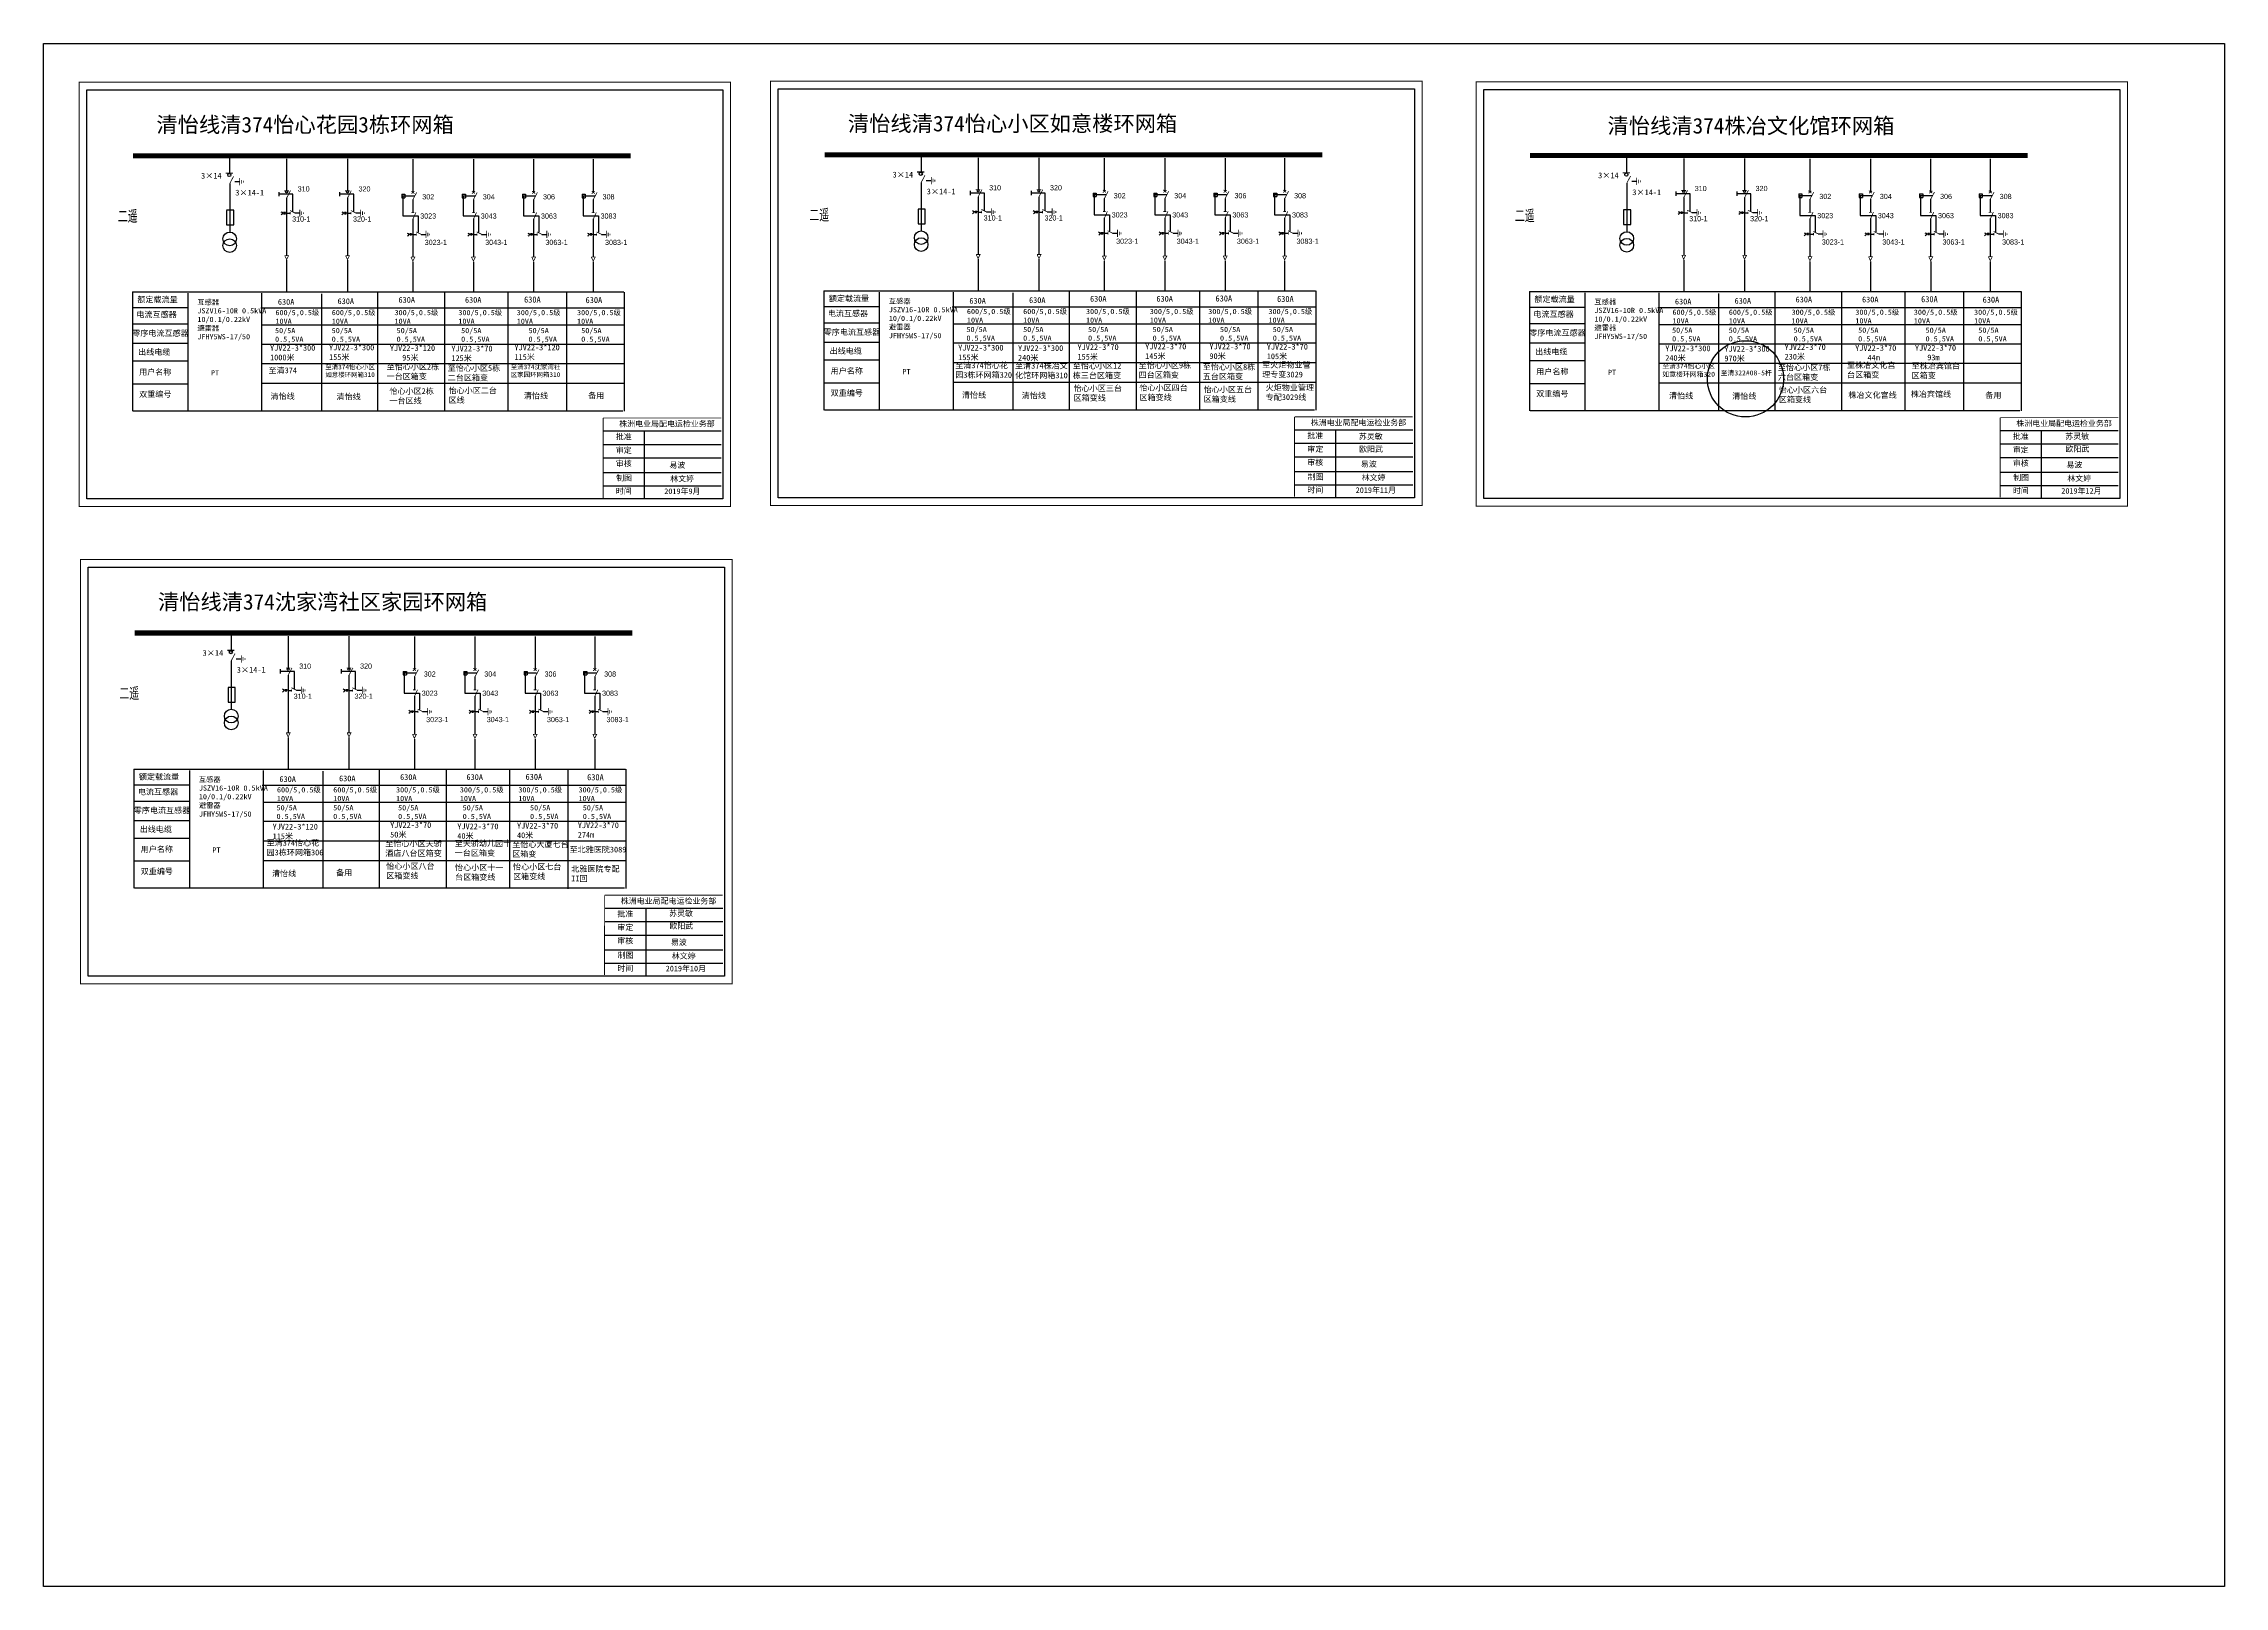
# Model space of a CAD drawing. Extents: x -194 to 226, y -192 to 105.
import ezdxf

# ---------------------------------------------------------------- set-up
doc = ezdxf.new("R2010")
doc.units = 0
doc.header["$LTSCALE"] = 0.774411
doc.linetypes.add('ACAD_ISO02W100', pattern=[15, 12, -3])
doc.linetypes.add('CENTER', pattern=[50.8, 31.75, -6.35, 6.35, -6.35])
doc.layers.get('0').update_dxf_attribs({"linetype": 'CONTINUOUS'})
doc.layers.add('2', color=7, linetype='CONTINUOUS')
doc.layers.add('3', color=7, linetype='CONTINUOUS')
doc.styles.add('hztxt_txtstyle_0.00_0_0', font='simkai.ttf')
doc.styles.add('hztxt_txtstyle_1.80_0_0', font='', dxfattribs={"height": 1.8, "bigfont": 'hztxt.shx'})
doc.styles.add('hztxt_txtstyle_2.70_0_0', font='simkai.ttf', dxfattribs={"height": 2.7})
doc.styles.add('KaiTi_txtstyle_1.11_0_0', font='simkai.ttf', dxfattribs={"height": 1.109414})
doc.styles.add('SimSun_txtstyle_1.09_0_0', font='', dxfattribs={"height": 1.0944})
doc.styles.add('字体', font='', dxfattribs={"height": 2.5})
doc.styles.add('宋体', font='', dxfattribs={"width": 0.65})
doc.styles.get('hztxt_txtstyle_1.80_0_0').set_extended_font_data('hztxt')
doc.styles.get('SimSun_txtstyle_1.09_0_0').set_extended_font_data('SimSun')
doc.styles.get('字体').set_extended_font_data('SimSun')
doc.styles.get('宋体').set_extended_font_data('SimSun')

# ---------------------------------------------------------------- blocks, each defined once
blk = doc.blocks.new('JD')
for points in [[(-2, 0.2), (-2, -0.2), (2, 0.2), (2, -0.2)], [(1, -1.2), (1, -0.8), (-1, -1.2), (-1, -0.8)], [(-0.5, -1.8), (-0.5, -2.2), (0.5, -1.8), (0.5, -2.2)]]:
    blk.add_trace(points)

msp = doc.modelspace()

# ---------------------------------------------------------------- linework, layer by layer
at = {"color": 0}
for p, q in [((-194.22, 105.09), (225.78, 105.09)), ((-158.41, 83.48), (-158.41, 80.19)), ((-147.42, 82.88), (-147.42, 76.77)), ((-135.7, 82.88), (-135.7, 76.77)), ((-123.12, 82.85), (-123.12, 76.43)), ((-111.46, 82.85), (-111.46, 76.43)), ((-99.86, 82.85), (-99.86, 76.43)), ((-88.38, 82.85), (-88.38, 76.43)), ((-25.24, 83.69), (-25.24, 80.41)), ((-14.25, 83.09), (-14.25, 76.98)), ((-2.53, 83.09), (-2.53, 76.98)), ((10.06, 83.06), (10.06, 76.64)), ((21.71, 83.06), (21.71, 76.64)), ((33.31, 83.06), (33.31, 76.64)), ((44.79, 83.06), (44.79, 76.64)), ((110.65, 83.55), (110.65, 80.26)), ((121.64, 82.95), (121.64, 76.84)), ((133.36, 82.95), (133.36, 76.84)), ((145.95, 82.92), (145.95, 76.5)), ((157.6, 82.92), (157.6, 76.5)), ((169.2, 82.92), (169.2, 76.5)), ((180.68, 82.92), (180.68, 76.5)), ((-158.39, 78.16), (-158.39, 68.83)), ((-157.41, 78.53), (-156.47, 78.53)), ((-125.25, 76.08), (-124.65, 76.08)), ((-125.25, 76.08), (-125.25, 75.42)), ((-124.65, 76.08), (-124.65, 75.42)), ((-113.59, 76.08), (-112.99, 76.08)), ((-113.59, 76.08), (-113.59, 75.42)), ((-112.99, 76.08), (-112.99, 75.42)), ((-101.99, 76.08), (-101.39, 76.08)), ((-101.99, 76.08), (-101.99, 75.42)), ((-101.39, 76.08), (-101.39, 75.42)), ((-90.51, 76.08), (-89.92, 76.08)), ((-90.51, 76.08), (-90.51, 75.42)), ((-89.92, 76.08), (-89.92, 75.42)), ((-25.22, 78.37), (-25.22, 69.05)), ((-24.24, 78.74), (-23.3, 78.74)), ((-14.25, 75.62), (-14.25, 64.52)), ((-2.53, 75.62), (-2.53, 64.52)), ((7.93, 76.3), (8.52, 76.3)), ((7.93, 76.3), (7.93, 75.63)), ((7.93, 75.63), (8.52, 75.63)), ((8.52, 76.3), (8.52, 75.63)), ((19.58, 76.3), (20.18, 76.3)), ((19.58, 76.3), (19.58, 75.63)), ((19.58, 75.63), (20.18, 75.63)), ((20.18, 76.3), (20.18, 75.63)), ((31.18, 76.3), (31.78, 76.3)), ((31.18, 76.3), (31.18, 75.63)), ((31.18, 75.63), (31.78, 75.63)), ((31.78, 76.3), (31.78, 75.63)), ((42.66, 76.3), (43.26, 76.3)), ((42.66, 76.3), (42.66, 75.63)), ((42.66, 75.63), (43.26, 75.63)), ((43.26, 76.3), (43.26, 75.63)), ((110.67, 78.23), (110.67, 68.9)), ((111.65, 78.6), (112.59, 78.6)), ((143.82, 76.15), (144.41, 76.15)), ((143.82, 76.15), (143.82, 75.49)), ((144.41, 76.15), (144.41, 75.49)), ((155.47, 76.15), (156.07, 76.15)), ((155.47, 76.15), (155.47, 75.49)), ((156.07, 76.15), (156.07, 75.49)), ((167.07, 76.15), (167.67, 76.15)), ((167.07, 76.15), (167.07, 75.49)), ((167.67, 76.15), (167.67, 75.49)), ((178.55, 76.15), (179.15, 76.15)), ((178.55, 76.15), (178.55, 75.49)), ((179.15, 76.15), (179.15, 75.49)), ((-147.42, 75.41), (-147.42, 64.3)), ((-147.42, 72.46), (-146.73, 72.46)), ((-145.83, 72.48), (-144.89, 72.48)), ((-135.7, 75.41), (-135.7, 64.3)), ((-135.7, 72.46), (-135.01, 72.46)), ((-134.11, 72.48), (-133.17, 72.48)), ((-125.25, 75.42), (-124.65, 75.42)), ((-123.12, 75.07), (-123.12, 72.59)), ((-113.59, 75.42), (-112.99, 75.42)), ((-111.46, 75.07), (-111.46, 72.59)), ((-101.99, 75.42), (-101.39, 75.42)), ((-99.86, 75.07), (-99.86, 72.59)), ((-90.51, 75.42), (-89.92, 75.42)), ((-88.38, 75.07), (-88.38, 72.59)), ((-14.25, 72.67), (-13.56, 72.67)), ((-12.66, 72.69), (-11.72, 72.69)), ((-2.53, 72.67), (-1.84, 72.67)), ((-0.94, 72.69), (0, 72.69)), ((10.06, 75.28), (10.06, 72.81)), ((10.06, 71.57), (10.06, 64.26)), ((21.71, 75.28), (21.71, 72.81)), ((21.71, 71.57), (21.71, 64.26)), ((33.31, 75.28), (33.31, 72.81)), ((33.31, 71.57), (33.31, 64.26)), ((44.79, 75.28), (44.79, 72.81)), ((44.79, 71.57), (44.79, 64.26)), ((121.64, 75.48), (121.64, 64.38)), ((121.64, 72.53), (122.33, 72.53)), ((123.23, 72.55), (124.17, 72.55)), ((133.36, 75.48), (133.36, 64.38)), ((133.36, 72.53), (134.05, 72.53)), ((134.95, 72.55), (135.89, 72.55)), ((143.82, 75.49), (144.41, 75.49)), ((145.95, 75.14), (145.95, 72.66)), ((145.95, 71.43), (145.95, 64.12)), ((155.47, 75.49), (156.07, 75.49)), ((157.6, 75.14), (157.6, 72.66)), ((157.6, 71.43), (157.6, 64.12)), ((167.07, 75.49), (167.67, 75.49)), ((169.2, 75.14), (169.2, 72.66)), ((169.2, 71.43), (169.2, 64.12)), ((178.55, 75.49), (179.15, 75.49)), ((180.68, 75.14), (180.68, 72.66)), ((180.68, 71.43), (180.68, 64.12)), ((-123.12, 71.35), (-123.12, 64.05)), ((-123.12, 68.35), (-122.43, 68.35)), ((-121.52, 68.37), (-120.58, 68.37)), ((-111.46, 71.35), (-111.46, 64.05)), ((-111.46, 68.35), (-110.77, 68.35)), ((-109.86, 68.37), (-108.92, 68.37)), ((-99.86, 71.35), (-99.86, 64.05)), ((-99.86, 68.35), (-99.17, 68.35)), ((-98.27, 68.37), (-97.33, 68.37)), ((-88.38, 71.35), (-88.38, 64.05)), ((-88.38, 68.35), (-87.69, 68.35)), ((-86.79, 68.37), (-85.85, 68.37)), ((10.06, 68.57), (10.75, 68.57)), ((11.65, 68.59), (12.59, 68.59)), ((21.71, 68.57), (22.41, 68.57)), ((23.31, 68.59), (24.25, 68.59)), ((33.31, 68.57), (34, 68.57)), ((34.91, 68.59), (35.85, 68.59)), ((44.79, 68.57), (45.48, 68.57)), ((46.38, 68.59), (47.32, 68.59)), ((145.95, 68.43), (146.64, 68.43)), ((147.54, 68.44), (148.48, 68.44)), ((157.6, 68.43), (158.3, 68.43)), ((159.2, 68.44), (160.14, 68.44)), ((169.2, 68.43), (169.89, 68.43)), ((170.8, 68.44), (171.74, 68.44)), ((180.68, 68.43), (181.37, 68.43)), ((182.27, 68.44), (183.21, 68.44)), ((-166.39, 51.05), (-177.09, 51.05)), ((-166.35, 54.2), (-177.05, 54.2)), ((-33.22, 51.27), (-43.92, 51.27)), ((-33.18, 54.42), (-43.88, 54.42)), ((102.67, 51.13), (91.97, 51.13)), ((102.71, 54.27), (92.01, 54.27)), ((-166.39, 47.34), (-177.09, 47.34)), ((-33.22, 47.55), (-43.92, 47.55)), ((102.67, 47.41), (91.97, 47.41)), ((-166.43, 43.95), (-177.13, 43.95)), ((-33.26, 44.16), (-43.96, 44.16)), ((102.63, 44.02), (91.93, 44.02)), ((-166.39, 39.54), (-177.09, 39.54)), ((-33.22, 39.75), (-43.92, 39.75)), ((102.67, 39.61), (91.97, 39.61)), ((-158.12, -8.39), (-158.12, -11.68)), ((-147.13, -8.99), (-147.13, -15.11)), ((-135.41, -8.99), (-135.41, -15.11)), ((-122.82, -9.03), (-122.82, -15.44)), ((-111.17, -9.03), (-111.17, -15.44)), ((-99.57, -9.03), (-99.57, -15.44)), ((-88.09, -9.03), (-88.09, -15.44)), ((-158.1, -13.72), (-158.1, -23.04)), ((-157.12, -13.35), (-156.18, -13.35)), ((-147.13, -16.47), (-147.13, -27.57)), ((-135.41, -16.47), (-135.41, -27.57)), ((-124.95, -15.79), (-124.36, -15.79)), ((-124.95, -15.79), (-124.95, -16.46)), ((-124.95, -16.46), (-124.36, -16.46)), ((-124.36, -15.79), (-124.36, -16.46)), ((-113.3, -15.79), (-112.7, -15.79)), ((-113.3, -15.79), (-113.3, -16.46)), ((-113.3, -16.46), (-112.7, -16.46)), ((-112.7, -15.79), (-112.7, -16.46)), ((-101.7, -15.79), (-101.1, -15.79)), ((-101.7, -15.79), (-101.7, -16.46)), ((-101.7, -16.46), (-101.1, -16.46)), ((-101.1, -15.79), (-101.1, -16.46)), ((-90.22, -15.79), (-89.62, -15.79)), ((-90.22, -15.79), (-90.22, -16.46)), ((-90.22, -16.46), (-89.62, -16.46)), ((-89.62, -15.79), (-89.62, -16.46)), ((-147.13, -19.42), (-146.44, -19.42)), ((-145.54, -19.4), (-144.6, -19.4)), ((-135.41, -19.42), (-134.72, -19.42)), ((-133.82, -19.4), (-132.88, -19.4)), ((-122.82, -16.81), (-122.82, -19.28)), ((-122.82, -20.52), (-122.82, -27.83)), ((-111.17, -16.81), (-111.17, -19.28)), ((-111.17, -20.52), (-111.17, -27.83)), ((-99.57, -16.81), (-99.57, -19.28)), ((-99.57, -20.52), (-99.57, -27.83)), ((-88.09, -16.81), (-88.09, -19.28)), ((-88.09, -20.52), (-88.09, -27.83)), ((-122.82, -23.52), (-122.13, -23.52)), ((-121.23, -23.5), (-120.29, -23.5)), ((-111.17, -23.52), (-110.47, -23.52)), ((-109.57, -23.5), (-108.63, -23.5)), ((-99.57, -23.52), (-98.88, -23.52)), ((-97.97, -23.5), (-97.03, -23.5)), ((-88.09, -23.52), (-87.4, -23.52)), ((-86.5, -23.5), (-85.56, -23.5)), ((-166.06, -37.67), (-176.76, -37.67)), ((-166.1, -40.82), (-176.8, -40.82)), ((-166.1, -44.53), (-176.8, -44.53)), ((-166.14, -47.92), (-176.84, -47.92)), ((-166.1, -52.33), (-176.8, -52.33))]:
    msp.add_line(p, q, dxfattribs=at)
for p, q in [((-194.22, -191.91), (-194.22, 105.09)), ((225.78, 105.09), (225.78, -191.91)), ((225.78, -191.91), (-194.22, -191.91))]:
    msp.add_line(p, q)
at = {"color": 0, "linetype": 'ACAD_ISO02W100'}
for p, q in [((-122.82, 75.74), (-125.06, 75.74)), ((-125.06, 75.74), (-125.06, 71.93)), ((-111.16, 75.74), (-113.4, 75.74)), ((-113.4, 75.74), (-113.4, 71.93)), ((-99.56, 75.74), (-101.8, 75.74)), ((-101.8, 75.74), (-101.8, 71.93)), ((-88.08, 75.74), (-90.32, 75.74)), ((-90.32, 75.74), (-90.32, 71.93)), ((10.36, 75.95), (8.12, 75.95)), ((8.12, 75.95), (8.12, 72.14)), ((22.01, 75.95), (19.77, 75.95)), ((19.77, 75.95), (19.77, 72.14)), ((33.61, 75.95), (31.37, 75.95)), ((31.37, 75.95), (31.37, 72.14)), ((45.09, 75.95), (42.85, 75.95)), ((42.85, 75.95), (42.85, 72.14)), ((146.25, 75.81), (144.01, 75.81)), ((144.01, 75.81), (144.01, 72)), ((157.9, 75.81), (155.66, 75.81)), ((155.66, 75.81), (155.66, 72)), ((169.5, 75.81), (167.26, 75.81)), ((167.26, 75.81), (167.26, 72)), ((180.98, 75.81), (178.74, 75.81)), ((178.74, 75.81), (178.74, 72)), ((-125.06, 71.93), (-122.1, 71.93)), ((-122.1, 71.93), (-122.1, 68.78)), ((-113.4, 71.93), (-110.44, 71.93)), ((-110.44, 71.93), (-110.44, 68.78)), ((-101.8, 71.93), (-98.85, 71.93)), ((-98.85, 71.93), (-98.85, 68.78)), ((-90.32, 71.93), (-87.37, 71.93)), ((-87.37, 71.93), (-87.37, 68.78)), ((8.12, 72.14), (11.07, 72.14)), ((11.07, 72.14), (11.07, 69)), ((19.77, 72.14), (22.73, 72.14)), ((22.73, 72.14), (22.73, 69)), ((31.37, 72.14), (34.33, 72.14)), ((34.33, 72.14), (34.33, 69)), ((42.85, 72.14), (45.8, 72.14)), ((45.8, 72.14), (45.8, 69)), ((144.01, 72), (146.96, 72)), ((146.96, 72), (146.96, 68.85)), ((155.66, 72), (158.62, 72)), ((158.62, 72), (158.62, 68.85)), ((167.26, 72), (170.22, 72)), ((170.22, 72), (170.22, 68.85)), ((178.74, 72), (181.69, 72)), ((181.69, 72), (181.69, 68.85)), ((-122.52, -16.14), (-124.76, -16.14)), ((-124.76, -16.14), (-124.76, -19.95)), ((-110.87, -16.14), (-113.11, -16.14)), ((-113.11, -16.14), (-113.11, -19.95)), ((-99.27, -16.14), (-101.51, -16.14)), ((-101.51, -16.14), (-101.51, -19.95)), ((-87.79, -16.14), (-90.03, -16.14)), ((-90.03, -16.14), (-90.03, -19.95)), ((-124.76, -19.95), (-121.81, -19.95)), ((-121.81, -19.95), (-121.81, -23.09)), ((-113.11, -19.95), (-110.15, -19.95)), ((-110.15, -19.95), (-110.15, -23.09)), ((-101.51, -19.95), (-98.55, -19.95)), ((-98.55, -19.95), (-98.55, -23.09)), ((-90.03, -19.95), (-87.08, -19.95)), ((-87.08, -19.95), (-87.08, -23.09))]:
    msp.add_line(p, q, dxfattribs=at)
at = {"color": 0, "linetype": 'CENTER'}
for p, q in [((-147.42, 63.41), (-147.42, 57.27)), ((-135.7, 63.41), (-135.7, 57.27)), ((-123.11, 63.07), (-123.11, 57.3)), ((-111.45, 63.07), (-111.45, 57.3)), ((-99.86, 63.07), (-99.86, 57.3)), ((-88.38, 63.07), (-88.38, 57.3)), ((-14.25, 63.62), (-14.25, 57.48)), ((-2.53, 63.62), (-2.53, 57.48)), ((10.06, 63.28), (10.06, 57.52)), ((21.72, 63.28), (21.72, 57.52)), ((33.32, 63.28), (33.32, 57.52)), ((44.79, 63.28), (44.79, 57.52)), ((121.64, 63.48), (121.64, 57.34)), ((133.36, 63.48), (133.36, 57.34)), ((145.95, 63.14), (145.95, 57.37)), ((157.61, 63.14), (157.61, 57.37)), ((169.21, 63.14), (169.21, 57.37)), ((180.68, 63.14), (180.68, 57.37)), ((-147.13, -28.47), (-147.13, -34.6)), ((-135.41, -28.47), (-135.41, -34.6)), ((-122.82, -28.81), (-122.82, -34.57)), ((-111.16, -28.81), (-111.16, -34.57)), ((-99.56, -28.81), (-99.56, -34.57)), ((-88.09, -28.81), (-88.09, -34.57))]:
    msp.add_line(p, q, dxfattribs=at)
at = {"color": 0, "linetype": 'Continuous'}
for p, q in [((-177.12, 57.28), (-82.45, 57.28)), ((-177.07, 34.34), (-177.07, 57.28)), ((-166.45, 57.04), (-166.45, 34.35)), ((-152.24, 57.04), (-152.24, 34.35)), ((-140.72, 56.89), (-140.72, 34.36)), ((-129.89, 57.24), (-129.89, 34.35)), ((-117, 57.24), (-117, 34.35)), ((-104.8, 57.23), (-104.8, 34.33)), ((-93.53, 57.15), (-93.53, 34.25)), ((-82.4, 57.27), (-82.4, 34.33)), ((-43.94, 57.5), (50.72, 57.5)), ((-43.9, 34.55), (-43.9, 57.5)), ((-33.27, 57.25), (-33.27, 34.56)), ((-19.06, 57.25), (-19.06, 34.56)), ((-7.55, 57.1), (-7.55, 34.57)), ((3.28, 57.45), (3.28, 34.56)), ((16.17, 57.45), (16.17, 34.56)), ((28.37, 57.44), (28.37, 34.54)), ((39.64, 57.36), (39.64, 34.47)), ((50.78, 57.48), (50.78, 34.54)), ((91.95, 57.36), (186.61, 57.36)), ((91.99, 34.41), (91.99, 57.36)), ((102.62, 57.11), (102.62, 34.42)), ((116.83, 57.11), (116.83, 34.42)), ((128.34, 56.96), (128.34, 34.43)), ((139.17, 57.31), (139.17, 34.42)), ((152.06, 57.31), (152.06, 34.42)), ((164.26, 57.3), (164.26, 34.4)), ((175.53, 57.22), (175.53, 34.32)), ((186.67, 57.34), (186.67, 34.4)), ((-152.41, 54.22), (-82.42, 54.22)), ((-152.24, 50.92), (-82.4, 50.92)), ((-19.24, 54.43), (50.75, 54.43)), ((-19.06, 51.14), (50.78, 51.14)), ((116.65, 54.29), (186.64, 54.29)), ((116.83, 51), (186.67, 51)), ((-152.24, 47.24), (-82.51, 47.24)), ((-19.06, 47.46), (50.66, 47.46)), ((116.83, 47.31), (186.55, 47.31)), ((-152.24, 43.51), (-82.32, 43.51)), ((-19.06, 43.73), (50.85, 43.73)), ((116.83, 43.58), (186.74, 43.58)), ((-152.24, 39.72), (-82.42, 39.72)), ((-19.06, 39.93), (50.75, 39.93)), ((116.83, 39.79), (186.64, 39.79)), ((-82.66, 34.34), (-177, 34.34)), ((50.51, 34.55), (-43.83, 34.55)), ((186.4, 34.41), (92.06, 34.41)), ((-86.46, 30.53), (-63.71, 30.53)), ((-78.57, 30.53), (-78.57, 17.6)), ((46.71, 30.75), (69.46, 30.75)), ((54.61, 30.75), (54.61, 17.81)), ((182.6, 30.61), (205.35, 30.61)), ((190.5, 30.61), (190.5, 17.67)), ((-86.46, 27.94), (-63.71, 27.94)), ((-86.46, 25.35), (-63.71, 25.35)), ((46.71, 28.15), (69.46, 28.15)), ((46.71, 25.56), (69.46, 25.56)), ((182.6, 28.01), (205.35, 28.01)), ((182.6, 25.42), (205.35, 25.42)), ((-86.46, 22.52), (-63.71, 22.52)), ((46.71, 22.73), (69.46, 22.73)), ((182.6, 22.59), (205.35, 22.59)), ((-86.46, 19.93), (-63.71, 19.93)), ((46.71, 20.14), (69.46, 20.14)), ((182.6, 20), (205.35, 20)), ((-176.82, -34.59), (-82.16, -34.59)), ((-176.78, -57.53), (-176.78, -34.59)), ((-166.15, -34.84), (-166.15, -57.53)), ((-152.12, -37.65), (-82.13, -37.65)), ((-151.94, -34.84), (-151.94, -57.53)), ((-140.43, -34.99), (-140.43, -57.51)), ((-129.6, -34.63), (-129.6, -57.53)), ((-116.71, -34.63), (-116.71, -57.53)), ((-104.51, -34.65), (-104.51, -57.54)), ((-93.24, -34.73), (-93.24, -57.62)), ((-82.1, -34.6), (-82.1, -57.55)), ((-151.94, -40.95), (-82.1, -40.95)), ((-151.94, -44.63), (-82.22, -44.63)), ((-151.94, -48.36), (-82.03, -48.36)), ((-151.94, -52.16), (-82.13, -52.16)), ((-82.37, -57.53), (-176.71, -57.53)), ((-86.17, -61.34), (-63.42, -61.34)), ((-78.27, -61.34), (-78.27, -74.27)), ((-86.17, -63.94), (-63.42, -63.94)), ((-86.17, -66.53), (-63.42, -66.53)), ((-86.17, -69.35), (-63.42, -69.35)), ((-86.17, -71.95), (-63.42, -71.95))]:
    msp.add_line(p, q, dxfattribs=at)
at = {"color": 0, "linetype": 'Continuous', "const_width": 0.182}
for points in [[(-187.4, 97.66), (-61.92, 97.66), (-61.92, 15.96), (-187.4, 15.96)], [(-54.23, 97.87), (71.25, 97.87), (71.25, 16.17), (-54.23, 16.17)], [(81.66, 97.73), (207.14, 97.73), (207.14, 16.03), (81.66, 16.03)], [(-187.11, 5.79), (-61.63, 5.79), (-61.63, -75.91), (-187.11, -75.91)]]:
    msp.add_lwpolyline(points, close=True, dxfattribs=at)
at = {"color": 0, "linetype": 'Continuous'}
for points in [[(-185.93, 96.19), (-63.4, 96.19), (-63.4, 17.44), (-185.93, 17.44)], [(-52.75, 96.4), (69.78, 96.4), (69.78, 17.65), (-52.75, 17.65)], [(83.14, 96.26), (205.67, 96.26), (205.67, 17.51), (83.14, 17.51)], [(-185.63, 4.31), (-63.1, 4.31), (-63.1, -74.44), (-185.63, -74.44)]]:
    msp.add_lwpolyline(points, close=True, dxfattribs=at)
at = {"color": 0}
for points, const_width in [([(-43.83, 83.69), (52.02, 83.69)], 0.998), ([(92.06, 83.55), (187.91, 83.55)], 0.998), ([(-177, 83.48), (-81.15, 83.48)], 0.998), ([(-159.16, 80.15), (-157.76, 80.15)], 0.238), ([(-25.99, 80.36), (-24.59, 80.36)], 0.238), ([(-25.22, 78.33), (-24.47, 79.75)], 0.15), ([(109.9, 80.22), (111.31, 80.22)], 0.238), ([(-158.39, 78.12), (-157.64, 79.54)], 0.15), ([(-147.86, 76.75), (-146.98, 76.75)], 0.15), ([(-147.42, 75.37), (-146.67, 76.79)], 0.15), ([(-136.15, 76.75), (-135.26, 76.75)], 0.15), ([(-135.7, 75.37), (-134.96, 76.79)], 0.15), ([(-123.4, 76.21), (-122.79, 76.66)], 0.15), ([(-123.4, 76.71), (-122.81, 76.22)], 0.15), ([(-123.12, 75.03), (-122.37, 76.45)], 0.15), ([(-111.74, 76.21), (-111.13, 76.66)], 0.15), ([(-111.74, 76.71), (-111.15, 76.22)], 0.15), ([(-111.46, 75.03), (-110.71, 76.45)], 0.15), ([(-100.15, 76.21), (-99.54, 76.66)], 0.15), ([(-100.14, 76.71), (-99.55, 76.22)], 0.15), ([(-99.86, 75.03), (-99.11, 76.45)], 0.15), ([(-88.66, 76.71), (-88.08, 76.22)], 0.15), ([(-88.67, 76.21), (-88.06, 76.66)], 0.15), ([(-88.38, 75.03), (-87.63, 76.45)], 0.15), ([(-14.69, 76.96), (-13.81, 76.96)], 0.15), ([(-14.25, 75.58), (-13.5, 77)], 0.15), ([(-2.97, 76.96), (-2.09, 76.96)], 0.15), ([(-2.53, 75.58), (-1.78, 77)], 0.15), ([(9.78, 76.92), (10.36, 76.43)], 0.15), ([(9.77, 76.42), (10.38, 76.88)], 0.15), ([(10.06, 75.24), (10.8, 76.66)], 0.15), ([(21.43, 76.42), (22.04, 76.88)], 0.15), ([(21.43, 76.92), (22.02, 76.43)], 0.15), ([(21.71, 75.24), (22.46, 76.66)], 0.15), ([(33.03, 76.42), (33.64, 76.88)], 0.15), ([(33.03, 76.92), (33.62, 76.43)], 0.15), ([(33.31, 75.24), (34.06, 76.66)], 0.15), ([(44.51, 76.92), (45.1, 76.43)], 0.15), ([(44.5, 76.42), (45.11, 76.88)], 0.15), ([(44.79, 75.24), (45.54, 76.66)], 0.15), ([(110.67, 78.19), (111.42, 79.61)], 0.15), ([(121.2, 76.82), (122.08, 76.82)], 0.15), ([(121.64, 75.44), (122.39, 76.86)], 0.15), ([(132.92, 76.82), (133.8, 76.82)], 0.15), ([(133.36, 75.44), (134.11, 76.86)], 0.15), ([(145.67, 76.78), (146.25, 76.29)], 0.15), ([(145.66, 76.28), (146.27, 76.73)], 0.15), ([(145.95, 75.1), (146.69, 76.52)], 0.15), ([(157.32, 76.28), (157.93, 76.73)], 0.15), ([(157.32, 76.78), (157.91, 76.29)], 0.15), ([(157.6, 75.1), (158.35, 76.52)], 0.15), ([(168.92, 76.28), (169.53, 76.73)], 0.15), ([(168.92, 76.78), (169.51, 76.29)], 0.15), ([(169.2, 75.1), (169.95, 76.52)], 0.15), ([(180.4, 76.78), (180.99, 76.29)], 0.15), ([(180.39, 76.28), (181, 76.73)], 0.15), ([(180.68, 75.1), (181.43, 76.52)], 0.15), ([(-146.77, 72.96), (-145.77, 72.46)], 0.15), ([(-146.73, 72.69), (-146.73, 72.23)], 0.15), ([(-135.05, 72.96), (-134.05, 72.46)], 0.15), ([(-135.01, 72.69), (-135.01, 72.23)], 0.15), ([(-123.39, 72.55), (-122.83, 72.55)], 0.15), ([(-123.15, 71.17), (-122.52, 72.58)], 0.15), ([(-111.73, 72.55), (-111.17, 72.55)], 0.15), ([(-111.49, 71.17), (-110.86, 72.58)], 0.15), ([(-100.13, 72.55), (-99.57, 72.55)], 0.15), ([(-99.89, 71.17), (-99.26, 72.58)], 0.15), ([(-88.65, 72.55), (-88.1, 72.55)], 0.15), ([(-88.41, 71.17), (-87.78, 72.58)], 0.15), ([(-13.6, 73.17), (-12.6, 72.67)], 0.15), ([(-13.56, 72.9), (-13.56, 72.44)], 0.15), ([(-1.88, 73.17), (-0.88, 72.67)], 0.15), ([(-1.84, 72.9), (-1.84, 72.44)], 0.15), ([(9.79, 72.77), (10.34, 72.77)], 0.15), ([(10.03, 71.38), (10.65, 72.8)], 0.15), ([(21.45, 72.77), (22, 72.77)], 0.15), ([(21.68, 71.38), (22.31, 72.8)], 0.15), ([(33.04, 72.77), (33.6, 72.77)], 0.15), ([(33.28, 71.38), (33.91, 72.8)], 0.15), ([(44.52, 72.77), (45.07, 72.77)], 0.15), ([(44.76, 71.38), (45.39, 72.8)], 0.15), ([(122.29, 73.03), (123.29, 72.53)], 0.15), ([(122.33, 72.76), (122.33, 72.3)], 0.15), ([(134.01, 73.03), (135.01, 72.53)], 0.15), ([(134.05, 72.76), (134.05, 72.3)], 0.15), ([(145.68, 72.62), (146.23, 72.62)], 0.15), ([(145.92, 71.24), (146.55, 72.66)], 0.15), ([(157.34, 72.62), (157.89, 72.62)], 0.15), ([(157.57, 71.24), (158.2, 72.66)], 0.15), ([(168.93, 72.62), (169.49, 72.62)], 0.15), ([(169.17, 71.24), (169.8, 72.66)], 0.15), ([(180.41, 72.62), (180.96, 72.62)], 0.15), ([(180.65, 71.24), (181.28, 72.66)], 0.15), ([(-122.46, 68.85), (-121.47, 68.35)], 0.15), ([(-122.43, 68.58), (-122.43, 68.12)], 0.15), ([(-110.81, 68.85), (-109.81, 68.35)], 0.15), ([(-110.77, 68.58), (-110.77, 68.12)], 0.15), ([(-99.21, 68.85), (-98.21, 68.35)], 0.15), ([(-99.17, 68.58), (-99.17, 68.12)], 0.15), ([(-87.73, 68.85), (-86.73, 68.35)], 0.15), ([(-87.69, 68.58), (-87.69, 68.12)], 0.15), ([(10.71, 69.07), (11.71, 68.57)], 0.15), ([(10.75, 68.8), (10.75, 68.34)], 0.15), ([(22.37, 69.07), (23.37, 68.57)], 0.15), ([(22.41, 68.8), (22.41, 68.34)], 0.15), ([(33.96, 69.07), (34.96, 68.57)], 0.15), ([(34, 68.8), (34, 68.34)], 0.15), ([(45.44, 69.07), (46.44, 68.57)], 0.15), ([(45.48, 68.8), (45.48, 68.34)], 0.15), ([(146.6, 68.92), (147.6, 68.43)], 0.15), ([(146.64, 68.66), (146.64, 68.2)], 0.15), ([(158.26, 68.92), (159.26, 68.43)], 0.15), ([(158.3, 68.66), (158.3, 68.2)], 0.15), ([(169.85, 68.92), (170.85, 68.43)], 0.15), ([(169.89, 68.66), (169.89, 68.2)], 0.15), ([(181.33, 68.92), (182.33, 68.43)], 0.15), ([(181.37, 68.66), (181.37, 68.2)], 0.15), ([(-147.79, 64.28), (-147.03, 64.28), (-147.42, 63.51), (-147.78, 64.3)], 0.15), ([(-136.07, 64.28), (-135.31, 64.28), (-135.7, 63.51), (-136.06, 64.3)], 0.15), ([(-123.48, 64), (-122.72, 64), (-123.11, 63.23), (-123.48, 64.02)], 0.15), ([(-111.83, 64), (-111.06, 64), (-111.45, 63.23), (-111.82, 64.02)], 0.15), ([(-100.23, 64), (-99.47, 64), (-99.86, 63.23), (-100.22, 64.02)], 0.15), ([(-88.75, 64), (-87.99, 64), (-88.38, 63.23), (-88.74, 64.02)], 0.15), ([(-14.62, 64.5), (-13.86, 64.5), (-14.25, 63.72), (-14.61, 64.51)], 0.15), ([(-2.9, 64.5), (-2.14, 64.5), (-2.53, 63.72), (-2.89, 64.51)], 0.15), ([(9.69, 64.22), (10.45, 64.22), (10.06, 63.44), (9.7, 64.23)], 0.15), ([(21.35, 64.22), (22.11, 64.22), (21.72, 63.44), (21.35, 64.23)], 0.15), ([(32.94, 64.22), (33.71, 64.22), (33.32, 63.44), (32.95, 64.23)], 0.15), ([(44.42, 64.22), (45.18, 64.22), (44.79, 63.44), (44.43, 64.23)], 0.15), ([(121.27, 64.35), (122.03, 64.35), (121.64, 63.58), (121.28, 64.37)], 0.15), ([(132.99, 64.35), (133.75, 64.35), (133.36, 63.58), (133, 64.37)], 0.15), ([(145.58, 64.07), (146.34, 64.07), (145.95, 63.3), (145.59, 64.09)], 0.15), ([(157.24, 64.07), (158, 64.07), (157.61, 63.3), (157.25, 64.09)], 0.15), ([(168.83, 64.07), (169.6, 64.07), (169.21, 63.3), (168.84, 64.09)], 0.15), ([(180.31, 64.07), (181.07, 64.07), (180.68, 63.3), (180.32, 64.09)], 0.15), ([(-176.71, -8.39), (-80.86, -8.39)], 0.998), ([(-158.87, -11.73), (-157.46, -11.73)], 0.238), ([(-158.1, -13.75), (-157.35, -12.33)], 0.15), ([(-147.57, -15.12), (-146.69, -15.12)], 0.15), ([(-147.13, -16.51), (-146.38, -15.09)], 0.15), ([(-135.85, -15.12), (-134.97, -15.12)], 0.15), ([(-135.41, -16.51), (-134.66, -15.09)], 0.15), ([(-123.1, -15.17), (-122.52, -15.66)], 0.15), ([(-123.11, -15.67), (-122.5, -15.21)], 0.15), ([(-122.82, -16.84), (-122.08, -15.43)], 0.15), ([(-111.45, -15.67), (-110.84, -15.21)], 0.15), ([(-111.45, -15.17), (-110.86, -15.66)], 0.15), ([(-111.17, -16.84), (-110.42, -15.43)], 0.15), ([(-99.85, -15.67), (-99.24, -15.21)], 0.15), ([(-99.85, -15.17), (-99.26, -15.66)], 0.15), ([(-99.57, -16.84), (-98.82, -15.43)], 0.15), ([(-88.37, -15.17), (-87.78, -15.66)], 0.15), ([(-88.38, -15.67), (-87.77, -15.21)], 0.15), ([(-88.09, -16.84), (-87.34, -15.43)], 0.15), ([(-146.48, -18.92), (-145.48, -19.42)], 0.15), ([(-146.44, -19.19), (-146.44, -19.65)], 0.15), ([(-134.76, -18.92), (-133.76, -19.42)], 0.15), ([(-134.72, -19.19), (-134.72, -19.65)], 0.15), ([(-123.09, -19.32), (-122.54, -19.32)], 0.15), ([(-122.85, -20.7), (-122.22, -19.29)], 0.15), ([(-111.43, -19.32), (-110.88, -19.32)], 0.15), ([(-111.2, -20.7), (-110.57, -19.29)], 0.15), ([(-99.84, -19.32), (-99.28, -19.32)], 0.15), ([(-99.6, -20.7), (-98.97, -19.29)], 0.15), ([(-88.36, -19.32), (-87.81, -19.32)], 0.15), ([(-88.12, -20.7), (-87.49, -19.29)], 0.15), ([(-122.17, -23.02), (-121.17, -23.52)], 0.15), ([(-122.13, -23.29), (-122.13, -23.75)], 0.15), ([(-110.51, -23.02), (-109.51, -23.52)], 0.15), ([(-110.47, -23.29), (-110.47, -23.75)], 0.15), ([(-98.92, -23.02), (-97.92, -23.52)], 0.15), ([(-98.88, -23.29), (-98.88, -23.75)], 0.15), ([(-87.44, -23.02), (-86.44, -23.52)], 0.15), ([(-87.4, -23.29), (-87.4, -23.75)], 0.15), ([(-147.5, -27.59), (-146.74, -27.59), (-147.13, -28.36), (-147.49, -27.58)], 0.15), ([(-135.78, -27.59), (-135.02, -27.59), (-135.41, -28.36), (-135.77, -27.58)], 0.15), ([(-123.19, -27.87), (-122.43, -27.87), (-122.82, -28.64), (-123.18, -27.86)], 0.15), ([(-111.53, -27.87), (-110.77, -27.87), (-111.16, -28.64), (-111.52, -27.86)], 0.15), ([(-99.94, -27.87), (-99.17, -27.87), (-99.56, -28.64), (-99.93, -27.86)], 0.15), ([(-88.46, -27.87), (-87.7, -27.87), (-88.09, -28.64), (-88.45, -27.86)], 0.15)]:
    msp.add_lwpolyline(points, dxfattribs=dict(at, const_width=const_width))
for points in [[(-148.93, 76.52), (-148.93, 75.69)], [(-137.21, 76.52), (-137.21, 75.69)], [(-15.76, 76.74), (-15.76, 75.9)], [(-4.04, 76.74), (-4.04, 75.9)], [(120.13, 76.59), (120.13, 75.76)], [(131.85, 76.59), (131.85, 75.76)], [(-158.98, 72.99), (-158.98, 70.19), (-157.6, 70.19), (-157.6, 73.03), (-158.98, 73.03)], [(-147.93, 72.47), (-148.24, 72.47)], [(-147.93, 72.68), (-147.93, 72.22)], [(-147.79, 72.68), (-147.79, 72.22)], [(-147.42, 72.47), (-147.79, 72.47)], [(-136.21, 72.47), (-136.52, 72.47)], [(-136.21, 72.68), (-136.21, 72.22)], [(-136.07, 72.68), (-136.07, 72.22)], [(-135.71, 72.47), (-136.07, 72.47)], [(-25.81, 73.21), (-25.81, 70.41), (-24.43, 70.41), (-24.43, 73.24), (-25.81, 73.24)], [(-14.75, 72.68), (-15.07, 72.68)], [(-14.75, 72.89), (-14.75, 72.43)], [(-14.61, 72.89), (-14.61, 72.43)], [(-14.25, 72.68), (-14.61, 72.68)], [(-3.04, 72.68), (-3.35, 72.68)], [(-3.04, 72.89), (-3.04, 72.43)], [(-2.9, 72.89), (-2.9, 72.43)], [(-2.53, 72.68), (-2.9, 72.68)], [(110.08, 73.06), (110.08, 70.27), (111.46, 70.27), (111.46, 73.1), (110.08, 73.1)], [(121.14, 72.54), (120.82, 72.54)], [(121.14, 72.75), (121.14, 72.29)], [(121.28, 72.75), (121.28, 72.29)], [(121.64, 72.54), (121.28, 72.54)], [(132.85, 72.54), (132.54, 72.54)], [(132.85, 72.75), (132.85, 72.29)], [(132.99, 72.75), (132.99, 72.29)], [(133.36, 72.54), (132.99, 72.54)], [(-123.62, 68.36), (-123.94, 68.36)], [(-123.62, 68.57), (-123.62, 68.12)], [(-123.48, 68.57), (-123.48, 68.12)], [(-123.12, 68.36), (-123.48, 68.36)], [(-111.96, 68.36), (-112.28, 68.36)], [(-111.96, 68.57), (-111.96, 68.12)], [(-111.82, 68.57), (-111.82, 68.12)], [(-111.46, 68.36), (-111.82, 68.36)], [(-100.36, 68.36), (-100.68, 68.36)], [(-100.36, 68.57), (-100.36, 68.12)], [(-100.22, 68.57), (-100.22, 68.12)], [(-99.86, 68.36), (-100.22, 68.36)], [(-88.89, 68.36), (-89.2, 68.36)], [(-88.89, 68.57), (-88.89, 68.12)], [(-88.75, 68.57), (-88.75, 68.12)], [(-88.39, 68.36), (-88.75, 68.36)], [(9.55, 68.57), (9.24, 68.57)], [(9.55, 68.78), (9.55, 68.33)], [(9.69, 68.78), (9.69, 68.33)], [(10.05, 68.57), (9.69, 68.57)], [(21.21, 68.57), (20.89, 68.57)], [(21.21, 68.78), (21.21, 68.33)], [(21.35, 68.78), (21.35, 68.33)], [(21.71, 68.57), (21.35, 68.57)], [(32.81, 68.57), (32.49, 68.57)], [(32.81, 68.78), (32.81, 68.33)], [(32.95, 68.78), (32.95, 68.33)], [(33.31, 68.57), (32.95, 68.57)], [(44.28, 68.57), (43.97, 68.57)], [(44.28, 68.78), (44.28, 68.33)], [(44.42, 68.78), (44.42, 68.33)], [(44.79, 68.57), (44.42, 68.57)], [(145.44, 68.43), (145.13, 68.43)], [(145.44, 68.64), (145.44, 68.19)], [(145.58, 68.64), (145.58, 68.19)], [(145.94, 68.43), (145.58, 68.43)], [(157.1, 68.43), (156.78, 68.43)], [(157.1, 68.64), (157.1, 68.19)], [(157.24, 68.64), (157.24, 68.19)], [(157.6, 68.43), (157.24, 68.43)], [(168.7, 68.43), (168.38, 68.43)], [(168.7, 68.64), (168.7, 68.19)], [(168.84, 68.64), (168.84, 68.19)], [(169.2, 68.43), (168.84, 68.43)], [(180.17, 68.43), (179.86, 68.43)], [(180.17, 68.64), (180.17, 68.19)], [(180.32, 68.64), (180.32, 68.19)], [(180.68, 68.43), (180.32, 68.43)], [(-148.64, -15.35), (-148.64, -16.19)], [(-136.92, -15.35), (-136.92, -16.19)], [(-158.69, -18.88), (-158.69, -21.68), (-157.31, -21.68), (-157.31, -18.85), (-158.69, -18.85)], [(-147.63, -19.41), (-147.95, -19.41)], [(-147.63, -19.2), (-147.63, -19.65)], [(-147.49, -19.2), (-147.49, -19.65)], [(-147.13, -19.41), (-147.49, -19.41)], [(-135.92, -19.41), (-136.23, -19.41)], [(-135.92, -19.2), (-135.92, -19.65)], [(-135.78, -19.2), (-135.78, -19.65)], [(-135.41, -19.41), (-135.78, -19.41)], [(-123.33, -23.51), (-123.64, -23.51)], [(-123.33, -23.3), (-123.33, -23.76)], [(-123.19, -23.3), (-123.19, -23.76)], [(-122.83, -23.51), (-123.19, -23.51)], [(-111.67, -23.51), (-111.98, -23.51)], [(-111.67, -23.3), (-111.67, -23.76)], [(-111.53, -23.3), (-111.53, -23.76)], [(-111.17, -23.51), (-111.53, -23.51)], [(-100.07, -23.51), (-100.39, -23.51)], [(-100.07, -23.3), (-100.07, -23.76)], [(-99.93, -23.3), (-99.93, -23.76)], [(-99.57, -23.51), (-99.93, -23.51)], [(-88.6, -23.51), (-88.91, -23.51)], [(-88.6, -23.3), (-88.6, -23.76)], [(-88.45, -23.3), (-88.45, -23.76)], [(-88.09, -23.51), (-88.45, -23.51)]]:
    msp.add_lwpolyline(points, dxfattribs=at)
at = {"color": 0, "linetype": 'ACAD_ISO02W100'}
for points in [[(-146.2, 72.69), (-146.2, 76.11), (-148.93, 76.11)], [(-134.48, 72.69), (-134.48, 76.11), (-137.21, 76.11)], [(-13.02, 72.91), (-13.02, 76.32), (-15.76, 76.32)], [(-1.3, 72.91), (-1.3, 76.32), (-4.04, 76.32)], [(122.87, 72.76), (122.87, 76.18), (120.13, 76.18)], [(134.59, 72.76), (134.59, 76.18), (131.85, 76.18)], [(-145.9, -19.18), (-145.9, -15.77), (-148.64, -15.77)], [(-134.18, -19.18), (-134.18, -15.77), (-136.92, -15.77)]]:
    msp.add_lwpolyline(points, dxfattribs=at)
at = {"color": 0}
for points in [[(-148.51, 72.72, -0.877934), (-148.5, 72.12)], [(-136.79, 72.72, -0.877934), (-136.78, 72.12)], [(-15.34, 72.94, -0.877934), (-15.33, 72.33)], [(-3.62, 72.94, -0.877934), (-3.61, 72.33)], [(120.55, 72.79, -0.877934), (120.56, 72.19)], [(132.27, 72.79, -0.877934), (132.28, 72.19)], [(-124.2, 68.62, -0.877934), (-124.19, 68.01)], [(-112.55, 68.62, -0.877934), (-112.53, 68.01)], [(-100.95, 68.62, -0.877934), (-100.94, 68.01)], [(-89.47, 68.62, -0.877934), (-89.46, 68.01)], [(8.97, 68.83, -0.877934), (8.98, 68.22)], [(20.63, 68.83, -0.877934), (20.64, 68.22)], [(32.22, 68.83, -0.877934), (32.24, 68.22)], [(43.7, 68.83, -0.877934), (43.71, 68.22)], [(144.86, 68.69, -0.877934), (144.87, 68.08)], [(156.52, 68.69, -0.877934), (156.53, 68.08)], [(168.11, 68.69, -0.877934), (168.13, 68.08)], [(179.59, 68.69, -0.877934), (179.6, 68.08)], [(-148.22, -19.15, -0.877934), (-148.21, -19.76)], [(-136.5, -19.15, -0.877934), (-136.49, -19.76)], [(-123.91, -23.26, -0.877934), (-123.9, -23.86)], [(-112.25, -23.26, -0.877934), (-112.24, -23.86)], [(-100.66, -23.26, -0.877934), (-100.64, -23.86)], [(-89.18, -23.26, -0.877934), (-89.17, -23.86)]]:
    msp.add_lwpolyline(points, format="xyb", dxfattribs=at)
at = {"color": 0, "linetype": 'Continuous', "const_width": 0.182}
for points in [[(-86.46, 33.01), (-86.48, 17.64)], [(-86.46, 33.01), (-63.71, 33.01)], [(46.71, 33.22), (46.7, 17.86)], [(46.71, 33.22), (69.46, 33.22)], [(182.6, 33.08), (182.59, 17.71)], [(182.6, 33.08), (205.35, 33.08)], [(-86.17, -58.86), (-86.18, -74.23)], [(-86.17, -58.86), (-63.42, -58.86)]]:
    msp.add_lwpolyline(points, dxfattribs=at)
at = {"color": 0}
for centre, radius in [((-158.46, 79.81), 0.305), ((-25.29, 80.02), 0.305), ((110.6, 79.88), 0.305), ((-147.42, 76.54), 0.192), ((-135.7, 76.54), 0.192), ((-14.25, 76.75), 0.192), ((-2.53, 76.75), 0.192), ((121.64, 76.61), 0.192), ((133.36, 76.61), 0.192), ((-158.17, -12.06), 0.305), ((-147.13, -15.34), 0.192), ((-135.41, -15.34), 0.192)]:
    msp.add_circle(centre, radius, dxfattribs=at)
at = {"color": 1, "linetype": 'Continuous'}
msp.add_circle((133.54, 40.55), 7.34, dxfattribs=at)
at = {"layer": '2', "color": 0}
for centre in [(-158.38, 67.5), (-158.38, 66.2), (-25.21, 67.72), (-25.21, 66.41), (110.68, 67.57), (110.68, 66.27), (-158.09, -24.37), (-158.09, -25.68)]:
    msp.add_circle(centre, 1.31, dxfattribs=at)

# ---------------------------------------------------------------- block references
at = {"color": 0, "xscale": 0.3494655254594932, "yscale": 0.3494655254594932, "zscale": 0.3494655254595134, "rotation": 90}
for p in [(-156.45, 78.5), (-23.28, 78.71), (112.61, 78.57), (-144.88, 72.45), (-133.16, 72.45), (-11.7, 72.66), (0.02, 72.66), (124.19, 72.52), (135.91, 72.52), (-120.57, 68.35), (-108.91, 68.35), (-97.31, 68.35), (-85.84, 68.35), (12.6, 68.56), (24.26, 68.56), (35.86, 68.56), (47.34, 68.56), (148.49, 68.42), (160.15, 68.42), (171.75, 68.42), (183.23, 68.42), (-156.16, -13.37), (-144.58, -19.42), (-132.86, -19.42), (-120.28, -23.53), (-108.62, -23.53), (-97.02, -23.53), (-85.54, -23.53)]:
    msp.add_blockref('JD', p, dxfattribs=at)

# ---------------------------------------------------------------- texts
at = {"color": 0, "linetype": 'Continuous', "style": 'hztxt_txtstyle_2.70_0_0'}
for s, p in [('3×14', (-163.9, 79.1)), ('3×14', (-30.72, 79.31)), ('3×14', (105.17, 79.17)), ('3×14-1', (-157.31, 75.85)), ('3×14-1', (-24.14, 76.07)), ('3×14-1', (111.75, 75.92)), ('3×14', (-163.6, -12.77)), ('3×14-1', (-157.02, -16.02))]:
    msp.add_text(s, height=1.109, dxfattribs=at).set_placement(p)
at = {"color": 0, "style": 'hztxt_txtstyle_1.80_0_0'}
for s, p in [('310', (-145.29, 76.62)), ('320', (-133.57, 76.62)), ('302', (-121.3, 75.1)), ('304', (-109.64, 75.1)), ('306', (-98.04, 75.1)), ('308', (-86.57, 75.1)), ('310', (-12.12, 76.84)), ('320', (-0.4, 76.84)), ('302', (11.87, 75.31)), ('304', (23.53, 75.31)), ('306', (35.13, 75.31)), ('308', (46.61, 75.31)), ('310', (123.77, 76.7)), ('320', (135.49, 76.7)), ('302', (147.76, 75.17)), ('304', (159.42, 75.17)), ('306', (171.02, 75.17)), ('308', (182.5, 75.17)), ('310-1', (-146.36, 70.82)), ('320-1', (-134.64, 70.82)), ('3023', (-121.69, 71.4)), ('3043', (-110.04, 71.4)), ('3063', (-98.44, 71.4)), ('3083', (-86.96, 71.4)), ('310-1', (-13.18, 71.03)), ('320-1', (-1.46, 71.03)), ('3023', (11.48, 71.62)), ('3043', (23.14, 71.62)), ('3063', (34.73, 71.62)), ('3083', (46.21, 71.62)), ('310-1', (122.71, 70.89)), ('320-1', (134.43, 70.89)), ('3023', (147.37, 71.48)), ('3043', (159.03, 71.48)), ('3063', (170.62, 71.48)), ('3083', (182.1, 71.48)), ('3023-1', (-120.83, 66.33)), ('3043-1', (-109.18, 66.33)), ('3063-1', (-97.58, 66.33)), ('3083-1', (-86.1, 66.33)), ('3023-1', (12.34, 66.55)), ('3043-1', (24, 66.55)), ('3063-1', (35.59, 66.55)), ('3083-1', (47.07, 66.55)), ('3023-1', (148.23, 66.4)), ('3043-1', (159.89, 66.4)), ('3063-1', (171.48, 66.4)), ('3083-1', (182.96, 66.4)), ('310', (-145, -15.25)), ('320', (-133.28, -15.25)), ('302', (-121.01, -16.77)), ('304', (-109.35, -16.77)), ('306', (-97.75, -16.77)), ('308', (-86.27, -16.77)), ('310-1', (-146.06, -21.05)), ('320-1', (-134.34, -21.05)), ('3023', (-121.4, -20.47)), ('3043', (-109.74, -20.47)), ('3063', (-98.15, -20.47)), ('3083', (-86.67, -20.47)), ('3023-1', (-120.54, -25.54)), ('3043-1', (-108.88, -25.54)), ('3063-1', (-97.29, -25.54)), ('3083-1', (-85.81, -25.54))]:
    msp.add_text(s, height=0.998, dxfattribs=at).set_placement(p)
at = {"color": 0, "linetype": 'Continuous', "attachment_point": 1}
for s, insert, char_height, width, style in [('清怡线清374怡心花园3栋环网箱', (-172.49, 90.99), 3, 90.5642, '字体'), ('清怡线清374怡心小区如意楼环网箱', (-39.31, 91.2), 3, 90.5642, '字体'), ('清怡线清374株冶文化馆环网箱', (106.99, 90.78), 3, 90.5642, '字体'), ('{\\fSimSun|b0|i0|c134|p2;额定载流量}', (-176.17, 56.37), 1.1094, 17.8852, 'hztxt_txtstyle_2.70_0_0'), ('\\A1;{\\fSimSun|b0|i0|c134|p2;互感器\\PJSZV16-10R 0.5kVA\\P10/0.1/0.22kV\\P避雷器\\PJFHY5WS-17/50}', (-164.61, 55.82), 0.9985, 18.4113, 'hztxt_txtstyle_2.70_0_0'), ('{\\fSimSun|b0|i0|c134|p2;630A}', (-149.1, 55.92), 1.1094, 17.8852, 'hztxt_txtstyle_2.70_0_0'), ('{\\fSimSun|b0|i0|c134|p2;630A}', (-137.61, 56.05), 1.1094, 17.8852, 'hztxt_txtstyle_2.70_0_0'), ('{\\fSimSun|b0|i0|c134|p2;630A}', (-125.87, 56.31), 1.1094, 17.8852, 'hztxt_txtstyle_2.70_0_0'), ('{\\fSimSun|b0|i0|c134|p2;630A}', (-113.07, 56.31), 1.1094, 17.8852, 'hztxt_txtstyle_2.70_0_0'), ('{\\fSimSun|b0|i0|c134|p2;630A}', (-101.69, 56.4), 1.1757, 9.454, 'hztxt_txtstyle_0.00_0_0'), ('{\\fSimSun|b0|i0|c134|p2;630A}', (-89.84, 56.31), 1.1757, 9.454, 'hztxt_txtstyle_0.00_0_0'), ('{\\fSimSun|b0|i0|c134|p2;额定载流量}', (-43, 56.59), 1.1094, 17.8852, 'hztxt_txtstyle_2.70_0_0'), ('\\A1;{\\fSimSun|b0|i0|c134|p2;互感器\\PJSZV16-10R 0.5kVA\\P10/0.1/0.22kV\\P避雷器\\PJFHY5WS-17/50}', (-31.44, 56.03), 0.9985, 18.4113, 'hztxt_txtstyle_2.70_0_0'), ('{\\fSimSun|b0|i0|c134|p2;630A}', (-15.93, 56.13), 1.1094, 17.8852, 'hztxt_txtstyle_2.70_0_0'), ('{\\fSimSun|b0|i0|c134|p2;630A}', (-4.44, 56.26), 1.1094, 17.8852, 'hztxt_txtstyle_2.70_0_0'), ('{\\fSimSun|b0|i0|c134|p2;630A}', (7.31, 56.52), 1.1094, 17.8852, 'hztxt_txtstyle_2.70_0_0'), ('{\\fSimSun|b0|i0|c134|p2;630A}', (20.1, 56.52), 1.1094, 17.8852, 'hztxt_txtstyle_2.70_0_0'), ('{\\fSimSun|b0|i0|c134|p2;630A}', (31.48, 56.62), 1.1757, 9.454, 'hztxt_txtstyle_0.00_0_0'), ('{\\fSimSun|b0|i0|c134|p2;630A}', (43.33, 56.52), 1.1757, 9.454, 'hztxt_txtstyle_0.00_0_0'), ('{\\fSimSun|b0|i0|c134|p2;额定载流量}', (92.89, 56.44), 1.1094, 17.8852, 'hztxt_txtstyle_2.70_0_0'), ('\\A1;{\\fSimSun|b0|i0|c134|p2;互感器\\PJSZV16-10R 0.5kVA\\P10/0.1/0.22kV\\P避雷器\\PJFHY5WS-17/50}', (104.45, 55.89), 0.9985, 18.4113, 'hztxt_txtstyle_2.70_0_0'), ('{\\fSimSun|b0|i0|c134|p2;630A}', (119.96, 55.99), 1.1094, 17.8852, 'hztxt_txtstyle_2.70_0_0'), ('{\\fSimSun|b0|i0|c134|p2;630A}', (131.45, 56.12), 1.1094, 17.8852, 'hztxt_txtstyle_2.70_0_0'), ('{\\fSimSun|b0|i0|c134|p2;630A}', (143.2, 56.38), 1.1094, 17.8852, 'hztxt_txtstyle_2.70_0_0'), ('{\\fSimSun|b0|i0|c134|p2;630A}', (155.99, 56.38), 1.1094, 17.8852, 'hztxt_txtstyle_2.70_0_0'), ('{\\fSimSun|b0|i0|c134|p2;630A}', (167.37, 56.48), 1.1757, 9.454, 'hztxt_txtstyle_0.00_0_0'), ('{\\fSimSun|b0|i0|c134|p2;630A}', (179.22, 56.38), 1.1757, 9.454, 'hztxt_txtstyle_0.00_0_0'), ('{\\fSimSun|b0|i0|c134|p2;电流互感器}', (-176.36, 53.49), 1.1094, 17.8852, 'hztxt_txtstyle_2.70_0_0'), ('{\\fSimSun|b0|i0|c134|p2;50/5A\\P0.5,5VA}', (-149.65, 50.35), 0.9985, 17.8852, 'hztxt_txtstyle_2.70_0_0'), ('\\A1;{\\fSimSun|b0|i0|c134|p2;600/5,0.5级\\P10VA}', (-149.57, 53.81), 0.9985, 18.4113, 'hztxt_txtstyle_2.70_0_0'), ('{\\fSimSun|b0|i0|c134|p2;50/5A\\P0.5,5VA}', (-138.74, 50.35), 0.9985, 17.8852, 'hztxt_txtstyle_2.70_0_0'), ('\\A1;{\\fSimSun|b0|i0|c134|p2;600/5,0.5级\\P10VA}', (-138.73, 53.81), 0.9985, 18.4113, 'hztxt_txtstyle_2.70_0_0'), ('\\A1;{\\fSimSun|b0|i0|c134|p2;300/5,0.5级\\P10VA}', (-126.64, 53.81), 0.9985, 18.4113, 'hztxt_txtstyle_2.70_0_0'), ('{\\fSimSun|b0|i0|c134|p2;50/5A\\P0.5,5VA}', (-126.24, 50.35), 0.9985, 17.8852, 'hztxt_txtstyle_2.70_0_0'), ('\\A1;{\\fSimSun|b0|i0|c134|p2;300/5,0.5级\\P10VA}', (-114.35, 53.81), 0.9985, 18.4113, 'hztxt_txtstyle_2.70_0_0'), ('{\\fSimSun|b0|i0|c134|p2;50/5A\\P0.5,5VA}', (-113.81, 50.35), 0.9985, 17.8852, 'hztxt_txtstyle_2.70_0_0'), ('\\A1;{\\fSimSun|b0|i0|c134|p2;300/5,0.5级\\P10VA}', (-103.1, 53.81), 0.9985, 18.4113, 'hztxt_txtstyle_2.70_0_0'), ('{\\fSimSun|b0|i0|c134|p2;50/5A\\P0.5,5VA}', (-100.83, 50.35), 0.9985, 17.8852, 'hztxt_txtstyle_2.70_0_0'), ('\\A1;{\\fSimSun|b0|i0|c134|p2;300/5,0.5级\\P10VA}', (-91.49, 53.81), 0.9985, 18.4113, 'hztxt_txtstyle_2.70_0_0'), ('{\\fSimSun|b0|i0|c134|p2;50/5A\\P0.5,5VA}', (-90.68, 50.35), 0.9985, 17.8852, 'hztxt_txtstyle_2.70_0_0'), ('{\\fSimSun|b0|i0|c134|p2;电流互感器}', (-43.19, 53.7), 1.1094, 17.8852, 'hztxt_txtstyle_2.70_0_0'), ('{\\fSimSun|b0|i0|c134|p2;50/5A\\P0.5,5VA}', (-16.48, 50.56), 0.9985, 17.8852, 'hztxt_txtstyle_2.70_0_0'), ('\\A1;{\\fSimSun|b0|i0|c134|p2;600/5,0.5级\\P10VA}', (-16.4, 54.02), 0.9985, 18.4113, 'hztxt_txtstyle_2.70_0_0'), ('{\\fSimSun|b0|i0|c134|p2;50/5A\\P0.5,5VA}', (-5.57, 50.56), 0.9985, 17.8852, 'hztxt_txtstyle_2.70_0_0'), ('\\A1;{\\fSimSun|b0|i0|c134|p2;600/5,0.5级\\P10VA}', (-5.56, 54.02), 0.9985, 18.4113, 'hztxt_txtstyle_2.70_0_0'), ('\\A1;{\\fSimSun|b0|i0|c134|p2;300/5,0.5级\\P10VA}', (6.53, 54.02), 0.9985, 18.4113, 'hztxt_txtstyle_2.70_0_0'), ('{\\fSimSun|b0|i0|c134|p2;50/5A\\P0.5,5VA}', (6.93, 50.56), 0.9985, 17.8852, 'hztxt_txtstyle_2.70_0_0'), ('\\A1;{\\fSimSun|b0|i0|c134|p2;300/5,0.5级\\P10VA}', (18.82, 54.02), 0.9985, 18.4113, 'hztxt_txtstyle_2.70_0_0'), ('{\\fSimSun|b0|i0|c134|p2;50/5A\\P0.5,5VA}', (19.36, 50.56), 0.9985, 17.8852, 'hztxt_txtstyle_2.70_0_0'), ('\\A1;{\\fSimSun|b0|i0|c134|p2;300/5,0.5级\\P10VA}', (30.08, 54.02), 0.9985, 18.4113, 'hztxt_txtstyle_2.70_0_0'), ('{\\fSimSun|b0|i0|c134|p2;50/5A\\P0.5,5VA}', (32.34, 50.56), 0.9985, 17.8852, 'hztxt_txtstyle_2.70_0_0'), ('\\A1;{\\fSimSun|b0|i0|c134|p2;300/5,0.5级\\P10VA}', (41.68, 54.02), 0.9985, 18.4113, 'hztxt_txtstyle_2.70_0_0'), ('{\\fSimSun|b0|i0|c134|p2;50/5A\\P0.5,5VA}', (42.5, 50.56), 0.9985, 17.8852, 'hztxt_txtstyle_2.70_0_0'), ('{\\fSimSun|b0|i0|c134|p2;电流互感器}', (92.7, 53.56), 1.1094, 17.8852, 'hztxt_txtstyle_2.70_0_0'), ('{\\fSimSun|b0|i0|c134|p2;50/5A\\P0.5,5VA}', (119.41, 50.42), 0.9985, 17.8852, 'hztxt_txtstyle_2.70_0_0'), ('\\A1;{\\fSimSun|b0|i0|c134|p2;600/5,0.5级\\P10VA}', (119.49, 53.88), 0.9985, 18.4113, 'hztxt_txtstyle_2.70_0_0'), ('{\\fSimSun|b0|i0|c134|p2;50/5A\\P0.5,5VA}', (130.32, 50.42), 0.9985, 17.8852, 'hztxt_txtstyle_2.70_0_0'), ('\\A1;{\\fSimSun|b0|i0|c134|p2;600/5,0.5级\\P10VA}', (130.33, 53.88), 0.9985, 18.4113, 'hztxt_txtstyle_2.70_0_0'), ('\\A1;{\\fSimSun|b0|i0|c134|p2;300/5,0.5级\\P10VA}', (142.42, 53.88), 0.9985, 18.4113, 'hztxt_txtstyle_2.70_0_0'), ('{\\fSimSun|b0|i0|c134|p2;50/5A\\P0.5,5VA}', (142.82, 50.42), 0.9985, 17.8852, 'hztxt_txtstyle_2.70_0_0'), ('\\A1;{\\fSimSun|b0|i0|c134|p2;300/5,0.5级\\P10VA}', (154.71, 53.88), 0.9985, 18.4113, 'hztxt_txtstyle_2.70_0_0'), ('{\\fSimSun|b0|i0|c134|p2;50/5A\\P0.5,5VA}', (155.25, 50.42), 0.9985, 17.8852, 'hztxt_txtstyle_2.70_0_0'), ('\\A1;{\\fSimSun|b0|i0|c134|p2;300/5,0.5级\\P10VA}', (165.97, 53.88), 0.9985, 18.4113, 'hztxt_txtstyle_2.70_0_0'), ('{\\fSimSun|b0|i0|c134|p2;50/5A\\P0.5,5VA}', (168.23, 50.42), 0.9985, 17.8852, 'hztxt_txtstyle_2.70_0_0'), ('\\A1;{\\fSimSun|b0|i0|c134|p2;300/5,0.5级\\P10VA}', (177.57, 53.88), 0.9985, 18.4113, 'hztxt_txtstyle_2.70_0_0'), ('{\\fSimSun|b0|i0|c134|p2;50/5A\\P0.5,5VA}', (178.39, 50.42), 0.9985, 17.8852, 'hztxt_txtstyle_2.70_0_0'), ('{\\fSimSun|b0|i0|c134|p2;零序电流互感器}', (-177.15, 49.91), 1.1094, 17.8852, 'hztxt_txtstyle_2.70_0_0'), ('{\\fSimSun|b0|i0|c134|p2;出线电缆}', (-176.01, 46.27), 1.1094, 17.8852, 'hztxt_txtstyle_2.70_0_0'), ('{\\fSimSun|b0|i0|c134|p2;YJV22-3*300\\P1000米}', (-150.61, 47.08), 1.1094, 17.8852, 'hztxt_txtstyle_2.70_0_0'), ('{\\fSimSun|b0|i0|c134|p2;YJV22-3*300\\P155米}', (-139.25, 47.15), 1.1094, 17.8852, 'hztxt_txtstyle_2.70_0_0'), ('{\\fSimSun|b0|i0|c134|p2;YJV22-3*70\\P125米}', (-115.69, 46.94), 1.1094, 17.8852, 'hztxt_txtstyle_2.70_0_0'), ('{\\fSimSun|b0|i0|c134|p2;YJV22-3*120\\P115米}', (-103.54, 47.16), 1.1094, 17.8852, 'hztxt_txtstyle_2.70_0_0'), ('{\\fSimSun|b0|i0|c134|p2;零序电流互感器}', (-43.98, 50.12), 1.1094, 17.8852, 'hztxt_txtstyle_2.70_0_0'), ('{\\fSimSun|b0|i0|c134|p2;出线电缆}', (-42.84, 46.48), 1.1094, 17.8852, 'hztxt_txtstyle_2.70_0_0'), ('{\\fSimSun|b0|i0|c134|p2;YJV22-3*300\\P155米}', (-18.08, 47.11), 1.1094, 17.8852, 'hztxt_txtstyle_2.70_0_0'), ('{\\fSimSun|b0|i0|c134|p2;YJV22-3*300\\P240米}', (-6.56, 47.02), 1.1094, 17.8852, 'hztxt_txtstyle_2.70_0_0'), ('{\\fSimSun|b0|i0|c134|p2;YJV22-3*70\\P155米}', (4.9, 47.21), 1.1094, 17.8852, 'hztxt_txtstyle_2.70_0_0'), ('{\\fSimSun|b0|i0|c134|p2;YJV22-3*70\\P145米}', (17.93, 47.34), 1.1094, 17.8852, 'hztxt_txtstyle_2.70_0_0'), ('{\\fSimSun|b0|i0|c134|p2;YJV22-3*70\\P90米}', (30.31, 47.34), 1.1094, 17.8852, 'hztxt_txtstyle_2.70_0_0'), ('{\\fSimSun|b0|i0|c134|p2;YJV22-3*70\\P105米}', (41.35, 47.3), 1.1094, 17.8852, 'hztxt_txtstyle_2.70_0_0'), ('{\\fSimSun|b0|i0|c134|p2;零序电流互感器}', (91.91, 49.98), 1.1094, 17.8852, 'hztxt_txtstyle_2.70_0_0'), ('{\\fSimSun|b0|i0|c134|p2;出线电缆}', (93.05, 46.34), 1.1094, 17.8852, 'hztxt_txtstyle_2.70_0_0'), ('{\\fSimSun|b0|i0|c134|p2;YJV22-3*300\\P240米}', (118.1, 46.98), 1.1094, 17.8852, 'hztxt_txtstyle_2.70_0_0'), ('{\\fSimSun|b0|i0|c134|p2;YJV22-3*300\\P970米}', (129.48, 46.89), 1.1094, 17.8852, 'hztxt_txtstyle_2.70_0_0'), ('{\\fSimSun|b0|i0|c134|p2;YJV22-3*70\\P230米}', (141.08, 47.23), 1.1094, 17.8852, 'hztxt_txtstyle_2.70_0_0'), ('{\\fSimSun|b0|i0|c134|p2;YJV22-3*70\\P   44m}', (154.67, 47.05), 1.1094, 17.8852, 'hztxt_txtstyle_2.70_0_0'), ('{\\fSimSun|b0|i0|c134|p2;YJV22-3*70\\P   93m}', (166.18, 47.08), 1.1094, 17.8852, 'hztxt_txtstyle_2.70_0_0'), ('{\\fSimSun|b0|i0|c134|p2;用户名称}', (-175.82, 42.42), 1.1094, 17.8852, 'hztxt_txtstyle_2.70_0_0'), ('{\\fSimSun|b0|i0|c134|p2;PT}', (-162, 42.22), 1.0024, 7.7986, 'hztxt_txtstyle_0.00_0_0'), ('{\\fSimSun|b0|i0|c134|p2;至清374}', (-150.91, 42.75), 1.1094, 9.6036, 'hztxt_txtstyle_2.70_0_0'), ('{\\fSimSun|b0|i0|c134|p2;至清374怡心小区如意楼环网箱310}', (-139.97, 43.28), 0.8875, 9.8458, 'hztxt_txtstyle_2.70_0_0'), ('{\\fSimSun|b0|i0|c134|p2;至怡心小区5栋二台区箱变}', (-116.4, 43.18), 1.1094, 10.2359, 'hztxt_txtstyle_2.70_0_0'), ('{\\fSimSun|b0|i0|c134|p2;至清374沈家湾社区家园环网箱310}', (-104.26, 43.29), 0.8875, 9.8458, 'hztxt_txtstyle_2.70_0_0'), ('{\\fSimSun|b0|i0|c134|p2;用户名称}', (-42.65, 42.64), 1.1094, 17.8852, 'hztxt_txtstyle_2.70_0_0'), ('{\\fSimSun|b0|i0|c134|p2;PT}', (-28.83, 42.44), 1.0024, 7.7986, 'hztxt_txtstyle_0.00_0_0'), ('{\\fSimSun|b0|i0|c134|p2;至清374怡心花园3栋环网箱320}', (-18.65, 43.71), 1.1094, 11.3687, 'hztxt_txtstyle_2.70_0_0'), ('{\\fSimSun|b0|i0|c134|p2;至清374株冶文化馆环网箱310}', (-7.13, 43.63), 1.1094, 11.3687, 'hztxt_txtstyle_2.70_0_0'), ('{\\fSimSun|b0|i0|c134|p2;至怡心小区12栋三台区箱变}', (3.98, 43.61), 1.1094, 10.2359, 'hztxt_txtstyle_2.70_0_0'), ('{\\fSimSun|b0|i0|c134|p2;至怡心小区9栋四台区箱变}', (16.67, 43.71), 1.1094, 10.2359, 'hztxt_txtstyle_2.70_0_0'), ('{\\fSimSun|b0|i0|c134|p2;至怡心小区8栋五台区箱变}', (29.02, 43.4), 1.1094, 10.2359, 'hztxt_txtstyle_2.70_0_0'), ('{\\fSimSun|b0|i0|c134|p2;至火炬物业管理专变3029}', (40.46, 43.79), 1.1094, 9.5859, 'hztxt_txtstyle_2.70_0_0'), ('{\\fSimSun|b0|i0|c134|p2;用户名称}', (93.24, 42.5), 1.1094, 17.8852, 'hztxt_txtstyle_2.70_0_0'), ('{\\fSimSun|b0|i0|c134|p2;PT}', (107.06, 42.3), 1.0024, 7.7986, 'hztxt_txtstyle_0.00_0_0'), ('{\\fSimSun|b0|i0|c134|p2;至清374怡心小区如意楼环网箱320}', (117.54, 43.49), 0.943, 10.1055, 'hztxt_txtstyle_2.70_0_0'), ('{\\fSimSun|b0|i0|c134|p2;至清322#08-5杆}', (128.76, 42.17), 0.943, 10.1055, 'hztxt_txtstyle_2.70_0_0'), ('{\\fSimSun|b0|i0|c134|p2;至怡心小区7栋六台区箱变}', (139.79, 43.29), 1.1094, 10.2359, 'hztxt_txtstyle_2.70_0_0'), ('{\\fSimSun|b0|i0|c134|p2;至株冶文化宫台区箱变}', (153.1, 43.74), 1.1094, 10.2359, 'hztxt_txtstyle_2.70_0_0'), ('{\\fSimSun|b0|i0|c134|p2;至株冶宾馆台区箱变}', (165.55, 43.59), 1.1094, 10.2359, 'hztxt_txtstyle_2.70_0_0'), ('{\\fSimSun|b0|i0|c134|p2;双重编号}', (-175.82, 38.16), 1.1094, 17.8852, 'hztxt_txtstyle_2.70_0_0'), ('{\\fSimSun|b0|i0|c134|p2;清怡线}', (-150.52, 37.77), 1.1094, 9.6036, 'hztxt_txtstyle_2.70_0_0'), ('{\\fSimSun|b0|i0|c134|p2;清怡线}', (-137.81, 37.69), 1.1094, 9.6036, 'hztxt_txtstyle_2.70_0_0'), ('{\\fSimSun|b0|i0|c134|p2;怡心小区二台区线}', (-116.24, 38.86), 1.1094, 10.2359, 'hztxt_txtstyle_2.70_0_0'), ('{\\fSimSun|b0|i0|c134|p2;清怡线}', (-101.72, 37.86), 1.1094, 9.6036, 'hztxt_txtstyle_2.70_0_0'), ('{\\fSimSun|b0|i0|c134|p2;备用}', (-89.34, 37.89), 1.1094, 9.6036, 'hztxt_txtstyle_2.70_0_0'), ('{\\fSimSun|b0|i0|c134|p2;双重编号}', (-42.65, 38.38), 1.1094, 17.8852, 'hztxt_txtstyle_2.70_0_0'), ('{\\fSimSun|b0|i0|c134|p2;清怡线}', (-17.35, 37.99), 1.1094, 9.6036, 'hztxt_txtstyle_2.70_0_0'), ('{\\fSimSun|b0|i0|c134|p2;清怡线}', (-5.83, 37.9), 1.1094, 9.6036, 'hztxt_txtstyle_2.70_0_0'), ('{\\fSimSun|b0|i0|c134|p2;怡心小区三台区箱变线}', (4.14, 39.29), 1.1094, 10.2359, 'hztxt_txtstyle_2.70_0_0'), ('{\\fSimSun|b0|i0|c134|p2;怡心小区四台区箱变线}', (16.83, 39.39), 1.1094, 10.2359, 'hztxt_txtstyle_2.70_0_0'), ('{\\fSimSun|b0|i0|c134|p2;怡心小区五台区箱变线}', (29.19, 39.07), 1.1094, 10.2359, 'hztxt_txtstyle_2.70_0_0'), ('{\\fSimSun|b0|i0|c134|p2;火炬物业管理专配3029线}', (41.14, 39.43), 1.1094, 9.593, 'hztxt_txtstyle_2.70_0_0'), ('{\\fSimSun|b0|i0|c134|p2;双重编号}', (93.24, 38.24), 1.1094, 17.8852, 'hztxt_txtstyle_2.70_0_0'), ('{\\fSimSun|b0|i0|c134|p2;清怡线}', (118.83, 37.86), 1.1094, 9.6036, 'hztxt_txtstyle_2.70_0_0'), ('{\\fSimSun|b0|i0|c134|p2;清怡线}', (130.99, 37.79), 1.1094, 9.6036, 'hztxt_txtstyle_2.70_0_0'), ('{\\fSimSun|b0|i0|c134|p2;怡心小区六台区箱变线}', (139.96, 38.97), 1.1094, 10.2359, 'hztxt_txtstyle_2.70_0_0'), ('{\\fSimSun|b0|i0|c134|p2;株冶文化宫线}', (153.36, 37.99), 1.1094, 10.2359, 'hztxt_txtstyle_2.70_0_0'), ('{\\fSimSun|b0|i0|c134|p2;株冶宾馆线}', (165.38, 38.17), 1.1094, 10.2359, 'hztxt_txtstyle_2.70_0_0'), ('{\\fSimSun|b0|i0|c134|p2;备用}', (179.73, 37.96), 1.1094, 9.6036, 'hztxt_txtstyle_2.70_0_0'), ('{\\fKaiTi_GB2312|b0|i0|c134|p49;批准}', (-84.02, 29.97), 1.0944, 8.5588, '字体'), ('株洲电业局配电运检业务部', (-83.36, 32.46), 1.0944, 29.9201, '字体'), ('{\\fKaiTi_GB2312|b0|i0|c134|p49;批准}', (49.15, 30.18), 1.0944, 8.5588, '字体'), ('株洲电业局配电运检业务部', (49.82, 32.68), 1.0944, 29.9201, '字体'), ('苏灵敏', (59.08, 30.02), 1.094, 8.5588, '字体'), ('{\\fKaiTi_GB2312|b0|i0|c134|p49;批准}', (185.04, 30.04), 1.0944, 8.5588, '字体'), ('株洲电业局配电运检业务部', (185.71, 32.53), 1.0944, 29.9201, '字体'), ('苏灵敏', (195.13, 30.05), 1.094, 8.5588, '字体'), ('\\f\uffbfﾬￌﾣﾤ_GB2312|b0|i0|c134|p49;审定', (-84.02, 27.37), 1.0944, 8.5588, '字体'), ('\\f\uffbfﾬￌﾣﾤ_GB2312|b0|i0|c134|p49;审定', (49.15, 27.58), 1.0944, 8.5588, '字体'), ('欧阳武', (59.13, 27.58), 1.094, 8.5588, '字体'), ('\\f\uffbfﾬￌﾣﾤ_GB2312|b0|i0|c134|p49;审定', (185.04, 27.44), 1.0944, 8.5588, '字体'), ('欧阳武', (195.18, 27.62), 1.094, 8.5588, '字体'), ('\\f\uffbfﾬￌﾣﾤ_GB2312|b0|i0|c134|p49;制图', (-83.96, 22.01), 1.0944, 8.5588, '字体'), ('\\f\uffbfﾬￌﾣﾤ_GB2312|b0|i0|c134|p49;审核', (-84.02, 24.79), 1.0944, 8.5588, '字体'), ('易波', (-73.71, 24.5), 1.094, 8.5588, '字体'), ('\\f\uffbfﾬￌﾣﾤ_GB2312|b0|i0|c134|p49;制图', (49.21, 22.23), 1.0944, 8.5588, '字体'), ('\\f\uffbfﾬￌﾣﾤ_GB2312|b0|i0|c134|p49;审核', (49.15, 25.01), 1.0944, 8.5588, '字体'), ('易波', (59.47, 24.71), 1.094, 8.5588, '字体'), ('林文婷', (59.63, 22.08), 1.094, 8.5588, '字体'), ('\\f\uffbfﾬￌﾣﾤ_GB2312|b0|i0|c134|p49;制图', (185.1, 22.08), 1.0944, 8.5588, '字体'), ('\\f\uffbfﾬￌﾣﾤ_GB2312|b0|i0|c134|p49;审核', (185.04, 24.86), 1.0944, 8.5588, '字体'), ('易波', (195.36, 24.57), 1.094, 8.5588, '字体'), ('林文婷', (195.52, 21.94), 1.094, 8.5588, '字体'), ('\\f\uffbfﾬￌﾣﾤ_GB2312|b0|i0|c134|p49;时间', (-84.02, 19.5), 1.0944, 8.5588, '字体'), ('\\f\uffbfﾬￌﾣﾤ_GB2312|b0|i0|c134|p49;时间', (49.15, 19.71), 1.0944, 8.5588, '字体'), ('2019年11月', (58.48, 19.67), 1.094, 16.0081, '字体'), ('\\f\uffbfﾬￌﾣﾤ_GB2312|b0|i0|c134|p49;时间', (185.04, 19.57), 1.0944, 8.5588, '字体'), ('2019年12月', (194.37, 19.53), 1.094, 16.0081, '字体'), ('清怡线清374沈家湾社区家园环网箱', (-172.19, -0.88), 3, 90.5642, '字体'), ('{\\fSimSun|b0|i0|c134|p2;额定载流量}', (-175.88, -35.5), 1.1094, 17.8852, 'hztxt_txtstyle_2.70_0_0'), ('\\A1;{\\fSimSun|b0|i0|c134|p2;互感器\\PJSZV16-10R 0.5kVA\\P10/0.1/0.22kV\\P避雷器\\PJFHY5WS-17/50}', (-164.32, -36.06), 0.9985, 18.4113, 'hztxt_txtstyle_2.70_0_0'), ('{\\fSimSun|b0|i0|c134|p2;630A}', (-148.81, -35.95), 1.1094, 17.8852, 'hztxt_txtstyle_2.70_0_0'), ('{\\fSimSun|b0|i0|c134|p2;630A}', (-137.32, -35.82), 1.1094, 17.8852, 'hztxt_txtstyle_2.70_0_0'), ('{\\fSimSun|b0|i0|c134|p2;630A}', (-125.57, -35.56), 1.1094, 17.8852, 'hztxt_txtstyle_2.70_0_0'), ('{\\fSimSun|b0|i0|c134|p2;630A}', (-112.78, -35.56), 1.1094, 17.8852, 'hztxt_txtstyle_2.70_0_0'), ('{\\fSimSun|b0|i0|c134|p2;630A}', (-101.4, -35.47), 1.1757, 9.454, 'hztxt_txtstyle_0.00_0_0'), ('{\\fSimSun|b0|i0|c134|p2;630A}', (-89.55, -35.56), 1.1757, 9.454, 'hztxt_txtstyle_0.00_0_0'), ('{\\fSimSun|b0|i0|c134|p2;零序电流互感器}', (-176.86, -41.96), 1.1094, 17.8852, 'hztxt_txtstyle_2.70_0_0'), ('{\\fSimSun|b0|i0|c134|p2;电流互感器}', (-176.07, -38.39), 1.1094, 17.8852, 'hztxt_txtstyle_2.70_0_0'), ('{\\fSimSun|b0|i0|c134|p2;50/5A\\P0.5,5VA}', (-149.36, -41.52), 0.9985, 17.8852, 'hztxt_txtstyle_2.70_0_0'), ('\\A1;{\\fSimSun|b0|i0|c134|p2;600/5,0.5级\\P10VA}', (-149.28, -38.07), 0.9985, 18.4113, 'hztxt_txtstyle_2.70_0_0'), ('{\\fSimSun|b0|i0|c134|p2;50/5A\\P0.5,5VA}', (-138.45, -41.52), 0.9985, 17.8852, 'hztxt_txtstyle_2.70_0_0'), ('\\A1;{\\fSimSun|b0|i0|c134|p2;600/5,0.5级\\P10VA}', (-138.44, -38.07), 0.9985, 18.4113, 'hztxt_txtstyle_2.70_0_0'), ('\\A1;{\\fSimSun|b0|i0|c134|p2;300/5,0.5级\\P10VA}', (-126.35, -38.07), 0.9985, 18.4113, 'hztxt_txtstyle_2.70_0_0'), ('{\\fSimSun|b0|i0|c134|p2;50/5A\\P0.5,5VA}', (-125.95, -41.52), 0.9985, 17.8852, 'hztxt_txtstyle_2.70_0_0'), ('\\A1;{\\fSimSun|b0|i0|c134|p2;300/5,0.5级\\P10VA}', (-114.06, -38.07), 0.9985, 18.4113, 'hztxt_txtstyle_2.70_0_0'), ('{\\fSimSun|b0|i0|c134|p2;50/5A\\P0.5,5VA}', (-113.52, -41.52), 0.9985, 17.8852, 'hztxt_txtstyle_2.70_0_0'), ('\\A1;{\\fSimSun|b0|i0|c134|p2;300/5,0.5级\\P10VA}', (-102.8, -38.07), 0.9985, 18.4113, 'hztxt_txtstyle_2.70_0_0'), ('{\\fSimSun|b0|i0|c134|p2;50/5A\\P0.5,5VA}', (-100.54, -41.52), 0.9985, 17.8852, 'hztxt_txtstyle_2.70_0_0'), ('\\A1;{\\fSimSun|b0|i0|c134|p2;300/5,0.5级\\P10VA}', (-91.2, -38.07), 0.9985, 18.4113, 'hztxt_txtstyle_2.70_0_0'), ('{\\fSimSun|b0|i0|c134|p2;50/5A\\P0.5,5VA}', (-90.38, -41.52), 0.9985, 17.8852, 'hztxt_txtstyle_2.70_0_0'), ('{\\fSimSun|b0|i0|c134|p2;出线电缆}', (-175.72, -45.6), 1.1094, 17.8852, 'hztxt_txtstyle_2.70_0_0'), ('{\\fSimSun|b0|i0|c134|p2;YJV22-3*120\\P115米}', (-150.12, -45.1), 1.1094, 17.8852, 'hztxt_txtstyle_2.70_0_0'), ('{\\fSimSun|b0|i0|c134|p2;YJV22-3*70\\P50米}', (-127.48, -44.78), 1.1094, 17.8852, 'hztxt_txtstyle_2.70_0_0'), ('{\\fSimSun|b0|i0|c134|p2;YJV22-3*70\\P40米}', (-103.05, -44.91), 1.1094, 17.8852, 'hztxt_txtstyle_2.70_0_0'), ('{\\fSimSun|b0|i0|c134|p2;YJV22-3*70\\P274m}', (-91.35, -44.83), 1.1094, 17.8852, 'hztxt_txtstyle_2.70_0_0'), ('{\\fSimSun|b0|i0|c134|p2;用户名称}', (-175.53, -49.45), 1.1094, 17.8852, 'hztxt_txtstyle_2.70_0_0'), ('{\\fSimSun|b0|i0|c134|p2;PT}', (-161.71, -49.65), 1.0024, 7.7986, 'hztxt_txtstyle_0.00_0_0'), ('{\\fSimSun|b0|i0|c134|p2;至清374怡心花园3栋环网箱306}', (-151.28, -48.22), 1.1094, 11.3547, 'hztxt_txtstyle_2.70_0_0'), ('{\\fSimSun|b0|i0|c134|p2;至怡心小区天骄酒店八台区箱变}', (-128.41, -48.37), 1.1094, 11.4048, 'hztxt_txtstyle_2.70_0_0'), ('{\\fSimSun|b0|i0|c134|p2;至怡心大厦七台区箱变}', (-103.97, -48.51), 1.1094, 11.4048, 'hztxt_txtstyle_2.70_0_0'), ('{\\fSimSun|b0|i0|c134|p2;双重编号}', (-175.53, -53.71), 1.1094, 17.8852, 'hztxt_txtstyle_2.70_0_0'), ('{\\fSimSun|b0|i0|c134|p2;清怡线}', (-150.23, -54.1), 1.1094, 9.6036, 'hztxt_txtstyle_2.70_0_0'), ('{\\fSimSun|b0|i0|c134|p2;备用}', (-137.89, -53.96), 1.1094, 9.6036, 'hztxt_txtstyle_2.70_0_0'), ('{\\fSimSun|b0|i0|c134|p2;怡心小区八台区箱变线}', (-128.24, -52.7), 1.1094, 10.2359, 'hztxt_txtstyle_2.70_0_0'), ('{\\fSimSun|b0|i0|c134|p2;怡心小区七台区箱变线}', (-103.81, -52.83), 1.1094, 10.2359, 'hztxt_txtstyle_2.70_0_0'), ('{\\fSimSun|b0|i0|c134|p2;北雅医院专配II回}', (-92.61, -53.24), 1.1094, 9.6036, 'hztxt_txtstyle_2.70_0_0'), ('{\\fKaiTi_GB2312|b0|i0|c134|p49;批准}', (-83.73, -61.91), 1.0944, 8.5588, '字体'), ('株洲电业局配电运检业务部', (-83.06, -59.41), 1.0944, 29.9201, '字体'), ('苏灵敏', (-73.76, -61.79), 1.094, 8.5588, '字体'), ('\\f\uffbfﾬￌﾣﾤ_GB2312|b0|i0|c134|p49;审定', (-83.73, -64.5), 1.0944, 8.5588, '字体'), ('\\f\uffbfﾬￌﾣﾤ_GB2312|b0|i0|c134|p49;审核', (-83.73, -67.08), 1.0944, 8.5588, '字体'), ('欧阳武', (-73.71, -64.22), 1.094, 8.5588, '字体'), ('\\f\uffbfﾬￌﾣﾤ_GB2312|b0|i0|c134|p49;制图', (-83.67, -69.86), 1.0944, 8.5588, '字体'), ('易波', (-73.41, -67.37), 1.094, 8.5588, '字体'), ('\\f\uffbfﾬￌﾣﾤ_GB2312|b0|i0|c134|p49;时间', (-83.73, -72.37), 1.0944, 8.5588, '字体')]:
    msp.add_mtext(s, dxfattribs=dict(at, insert=insert, char_height=char_height, width=width, style=style))
at = {"color": 7, "linetype": 'Continuous', "attachment_point": 1}
for s, insert, char_height, width, style in [('{\\fSimSun|b0|i0|c134|p2;YJV22-3*120\\P   95米}', (-127.54, 47.04), 1.1094, 17.8852, 'KaiTi_txtstyle_1.11_0_0'), ('{\\fSimSun|b0|i0|c134|p2;至怡心小区2栋一台区箱变}', (-128.17, 43.43), 1.1094, 10.2359, 'KaiTi_txtstyle_1.11_0_0'), ('{\\fSimSun|b0|i0|c134|p2;怡心小区2栋一台区线}', (-127.62, 38.75), 1.1094, 9.6036, 'KaiTi_txtstyle_1.11_0_0'), ('林文婷', (-73.54, 21.87), 1.094, 8.5588, 'SimSun_txtstyle_1.09_0_0'), ('2019年9月', (-74.69, 19.46), 1.094, 16.0081, 'SimSun_txtstyle_1.09_0_0'), ('{\\fSimSun|b0|i0|c134|p2;YJV22-3*70\\P40米}', (-114.55, -45.04), 1.1094, 17.8852, 'KaiTi_txtstyle_1.11_0_0'), ('{\\fSimSun|b0|i0|c134|p2;至天骄幼儿园十一台区箱变}', (-115.04, -48.32), 1.1094, 11.4048, 'KaiTi_txtstyle_1.11_0_0'), ('{\\fSimSun|b0|i0|c134|p2;至北雅医院3089}', (-92.93, -49.51), 1.1094, 11.4048, 'KaiTi_txtstyle_1.11_0_0'), ('{\\fSimSun|b0|i0|c134|p2;怡心小区十一台区箱变线}', (-114.98, -52.96), 1.1094, 9.6036, 'KaiTi_txtstyle_1.11_0_0'), ('林文婷', (-73.25, -70.01), 1.094, 8.5588, 'SimSun_txtstyle_1.09_0_0'), ('2019年10月', (-74.4, -72.42), 1.094, 16.0081, 'SimSun_txtstyle_1.09_0_0')]:
    msp.add_mtext(s, dxfattribs=dict(at, insert=insert, char_height=char_height, width=width, style=style))
at = {"layer": '3', "color": 0, "style": '宋体', "width": 0.65}
for p in [(-179.92, 70.83, -0.03), (-46.75, 71.05, -0.03), (89.14, 70.91, -0.03), (-179.63, -21.04, -0.03)]:
    msp.add_text('二遥', height=2.143, dxfattribs=at).set_placement(p)

doc.saveas('drawing.dxf')
